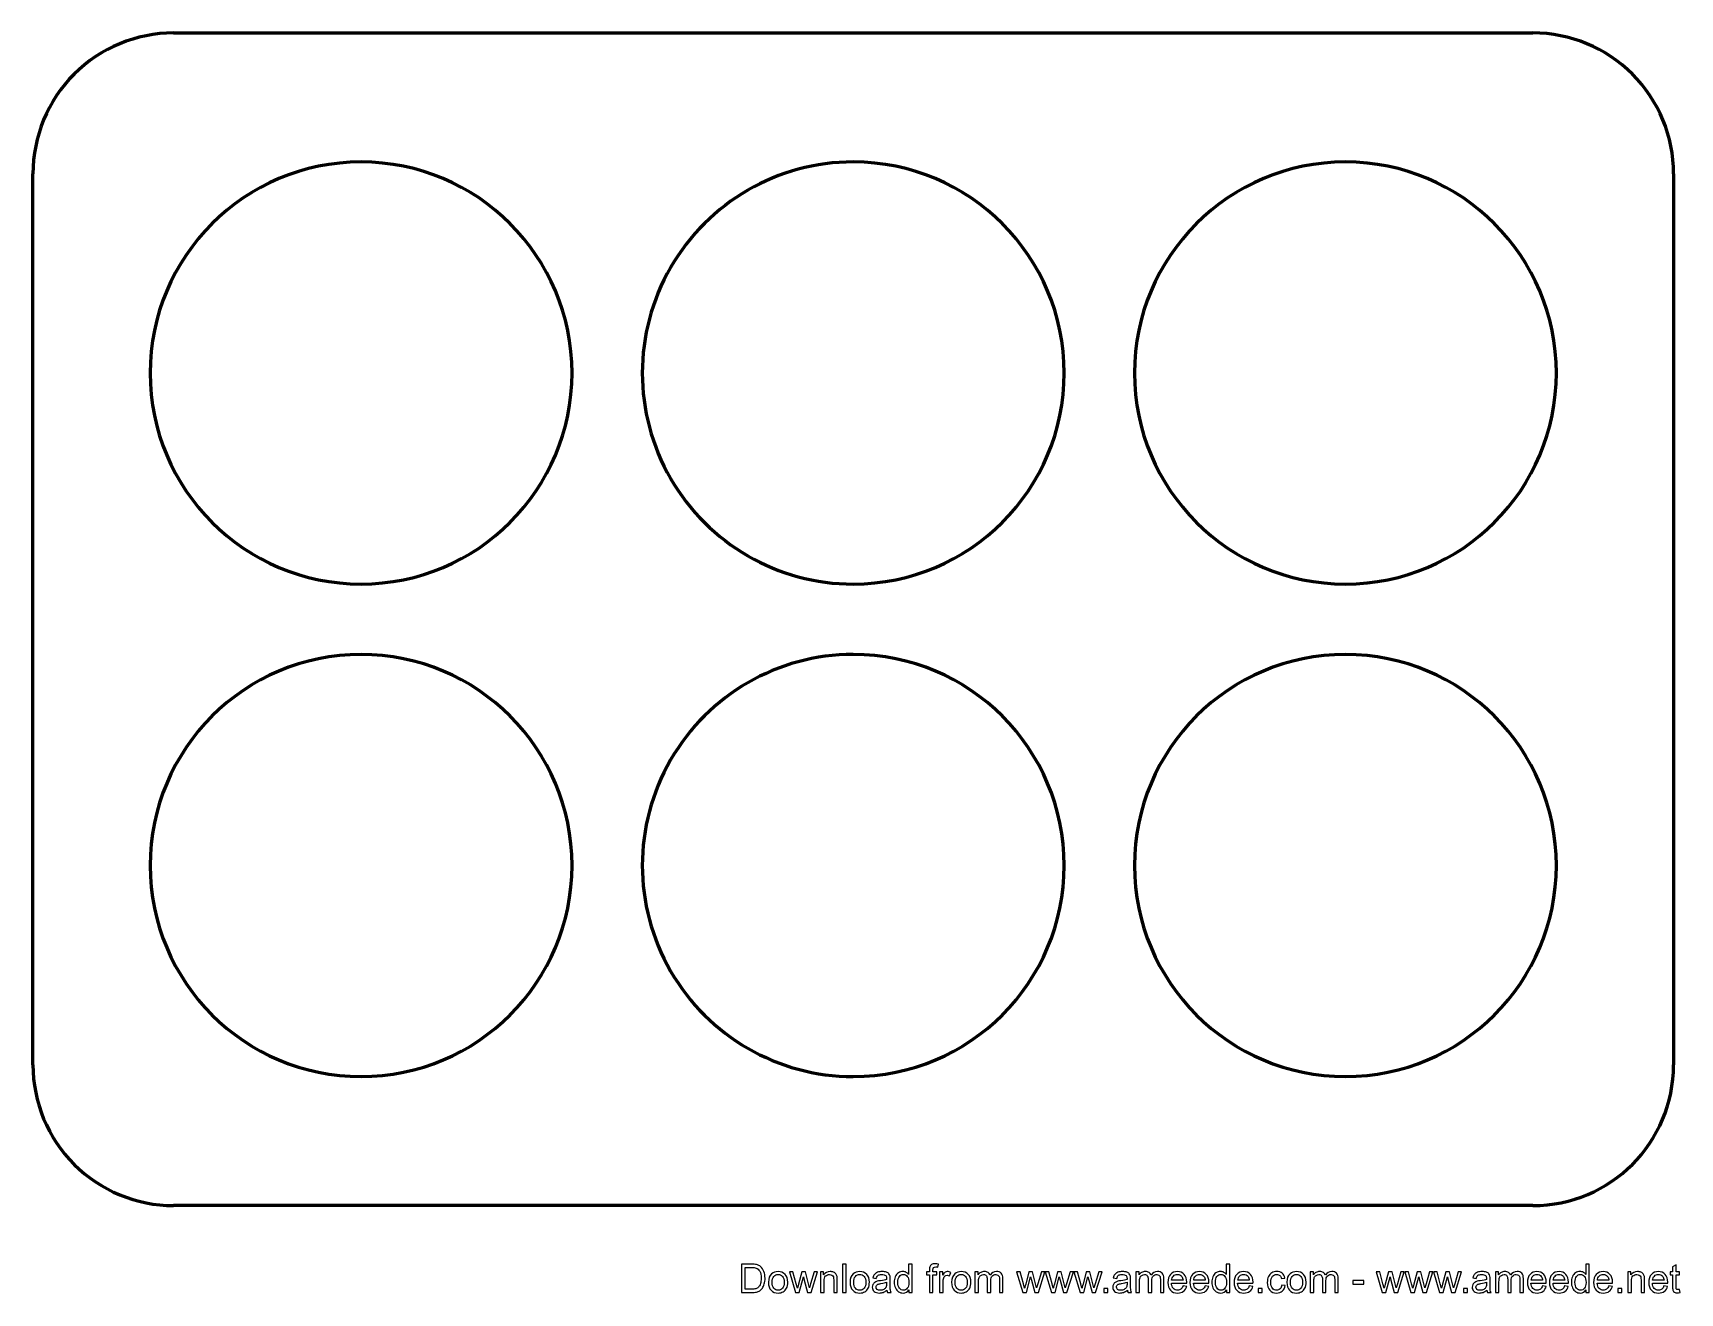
# Model space of a CAD drawing. Header units: millimetres. Extents: x -185 to 167, y -66 to 203.
import ezdxf

# ---------------------------------------------------------------- set-up
doc = ezdxf.new("R2010")
doc.units = ezdxf.units.MM
doc.header["$MEASUREMENT"] = 0
doc.layers.add('Layer 1', color=7, linetype='Continuous')

msp = doc.modelspace()

# ---------------------------------------------------------------- linework, layer by layer
at = {"layer": 'Layer 1', "color": 150, "lineweight": 60}
for points, knots in [([(-154.6373, 203.0031), (-162.5938, 203.0031), (-170.2244, 199.8424), (-175.8505, 194.2163), (-175.8505, 194.2163), (-181.4766, 188.5902), (-184.6373, 180.9596), (-184.6373, 173.0031)], [0, 0, 0, 0, 0.33333333, 0.33333333, 0.33333333, 0.33333333, 1, 1, 1, 1]), ([(165.3627, 173.0031), (165.3627, 180.9596), (162.202, 188.5902), (156.5759, 194.2163), (156.5759, 194.2163), (150.9498, 199.8424), (143.3192, 203.0031), (135.3627, 203.0031)], [0, 0, 0, 0, 0.33333333, 0.33333333, 0.33333333, 0.33333333, 1, 1, 1, 1]), ([(-69.6373, 130.5031), (-69.6373, 155.3559), (-89.7844, 175.5031), (-114.6372, 175.5031), (-114.6372, 175.5031), (-139.49, 175.5031), (-159.6372, 155.356), (-159.6373, 130.5032), (-159.6373, 130.5032), (-159.6374, 105.6504), (-139.4903, 85.5032), (-114.6375, 85.5031), (-114.6375, 85.5031), (-89.7847, 85.503), (-69.6374, 105.6501), (-69.6373, 130.5029)], [0, 0, 0, 0, 0.2, 0.2, 0.2, 0.2, 0.4, 0.4, 0.4, 0.4, 0.6, 0.6, 0.6, 0.6, 1, 1, 1, 1]), ([(-9.6373, 175.5031), (-25.7143, 175.5031), (-40.57, 166.9261), (-48.6084, 153.0031), (-48.6084, 153.0031), (-56.6469, 139.0801), (-56.6469, 121.9261), (-48.6084, 108.0031), (-48.6084, 108.0031), (-40.57, 94.0801), (-25.7143, 85.5031), (-9.6373, 85.5031)], [0, 0, 0, 0, 0.25, 0.25, 0.25, 0.25, 0.5, 0.5, 0.5, 0.5, 1, 1, 1, 1]), ([(-9.6373, 85.5031), (15.2155, 85.5031), (35.3626, 105.6502), (35.3627, 130.503), (35.3627, 130.503), (35.3628, 155.3557), (15.2157, 175.503), (-9.6371, 175.5031)], [0, 0, 0, 0, 0.33333333, 0.33333333, 0.33333333, 0.33333333, 1, 1, 1, 1]), ([(140.3627, 130.5031), (140.3627, 155.3559), (120.2156, 175.5031), (95.3628, 175.5031), (95.3628, 175.5031), (70.51, 175.5031), (50.3628, 155.356), (50.3627, 130.5032), (50.3627, 130.5032), (50.3626, 105.6504), (70.5097, 85.5032), (95.3625, 85.5031), (95.3625, 85.5031), (120.2153, 85.503), (140.3626, 105.6501), (140.3627, 130.5029)], [0, 0, 0, 0, 0.2, 0.2, 0.2, 0.2, 0.4, 0.4, 0.4, 0.4, 0.6, 0.6, 0.6, 0.6, 1, 1, 1, 1]), ([(-69.6373, 25.5031), (-69.6373, 50.3559), (-89.7844, 70.5031), (-114.6372, 70.5031), (-114.6372, 70.5031), (-139.49, 70.5031), (-159.6372, 50.356), (-159.6373, 25.5032), (-159.6373, 25.5032), (-159.6374, 0.6504), (-139.4903, -19.4968), (-114.6375, -19.4969), (-114.6375, -19.4969), (-89.7847, -19.497), (-69.6374, 0.6501), (-69.6373, 25.5029)], [0, 0, 0, 0, 0.2, 0.2, 0.2, 0.2, 0.4, 0.4, 0.4, 0.4, 0.6, 0.6, 0.6, 0.6, 1, 1, 1, 1]), ([(-9.6373, 70.5031), (-25.7143, 70.5031), (-40.57, 61.9261), (-48.6084, 48.0031), (-48.6084, 48.0031), (-56.6469, 34.0801), (-56.6469, 16.9261), (-48.6084, 3.0031), (-48.6084, 3.0031), (-40.57, -10.9199), (-25.7143, -19.4969), (-9.6373, -19.4969)], [0, 0, 0, 0, 0.25, 0.25, 0.25, 0.25, 0.5, 0.5, 0.5, 0.5, 1, 1, 1, 1]), ([(-9.6373, -19.4969), (15.2155, -19.4969), (35.3626, 0.6502), (35.3627, 25.503), (35.3627, 25.503), (35.3628, 50.3557), (15.2157, 70.503), (-9.6371, 70.5031)], [0, 0, 0, 0, 0.33333333, 0.33333333, 0.33333333, 0.33333333, 1, 1, 1, 1]), ([(140.3627, 25.5031), (140.3627, 50.3559), (120.2156, 70.5031), (95.3628, 70.5031), (95.3628, 70.5031), (70.51, 70.5031), (50.3628, 50.356), (50.3627, 25.5032), (50.3627, 25.5032), (50.3626, 0.6504), (70.5097, -19.4968), (95.3625, -19.4969), (95.3625, -19.4969), (120.2153, -19.497), (140.3626, 0.6501), (140.3627, 25.5029)], [0, 0, 0, 0, 0.2, 0.2, 0.2, 0.2, 0.4, 0.4, 0.4, 0.4, 0.6, 0.6, 0.6, 0.6, 1, 1, 1, 1]), ([(-184.6373, -16.9969), (-184.6373, -24.9534), (-181.4766, -32.584), (-175.8505, -38.2101), (-175.8505, -38.2101), (-170.2244, -43.8362), (-162.5938, -46.9969), (-154.6373, -46.9969)], [0, 0, 0, 0, 0.33333333, 0.33333333, 0.33333333, 0.33333333, 1, 1, 1, 1])]:
    msp.add_open_spline(points, degree=3, knots=knots, dxfattribs=at)
for points in [[(-154.6373, 203.0031), (-154.6373, 203.0031), (135.3627, 203.0031), (135.3627, 203.0031)], [(-184.6373, -16.9969), (-184.6373, -16.9969), (-184.6373, 173.0031), (-184.6373, 173.0031)], [(165.3627, 173.0031), (165.3627, 173.0031), (165.3627, -16.9969), (165.3627, -16.9969)], [(135.3627, -46.9969), (151.9312, -46.9969), (165.3626, -33.5655), (165.3627, -16.9971)], [(135.3627, -46.9969), (135.3627, -46.9969), (-154.6373, -46.9969), (-154.6373, -46.9969)]]:
    msp.add_open_spline(points, degree=3, dxfattribs=at)
at = {"layer": 'Layer 1', "color": 7}
for points, knots in [([(-33.4663, -65.5563), (-33.4663, -65.5563), (-33.4663, -59.4941), (-33.4663, -59.4941), (-33.4663, -59.4941), (-33.4663, -59.4941), (-31.3778, -59.4941), (-31.3778, -59.4941), (-31.3778, -59.4941), (-30.9065, -59.4941), (-30.5467, -59.5224), (-30.2983, -59.5802), (-30.2983, -59.5802), (-29.9512, -59.6607), (-29.6548, -59.806), (-29.4093, -60.0148), (-29.4093, -60.0148), (-29.089, -60.2858), (-28.8505, -60.6301), (-28.6925, -61.0506), (-28.6925, -61.0506), (-28.533, -61.4711), (-28.454, -61.9523), (-28.454, -62.4928), (-28.454, -62.4928), (-28.454, -62.9528), (-28.5076, -63.3606), (-28.6148, -63.7162), (-28.6148, -63.7162), (-28.7221, -64.0718), (-28.8604, -64.3667), (-29.0283, -64.5996), (-29.0283, -64.5996), (-29.1976, -64.8324), (-29.3811, -65.0158), (-29.5815, -65.1485), (-29.5815, -65.1485), (-29.7804, -65.2825), (-30.0217, -65.3841), (-30.304, -65.4533), (-30.304, -65.4533), (-30.5876, -65.5224), (-30.9121, -65.5563), (-31.279, -65.5563), (-31.279, -65.5563), (-31.279, -65.5563), (-33.4663, -65.5563), (-33.4663, -65.5563)], [0, 0, 0, 0, 0.07692308, 0.07692308, 0.07692308, 0.07692308, 0.15384615, 0.15384615, 0.15384615, 0.15384615, 0.23076923, 0.23076923, 0.23076923, 0.23076923, 0.30769231, 0.30769231, 0.30769231, 0.30769231, 0.38461538, 0.38461538, 0.38461538, 0.38461538, 0.46153846, 0.46153846, 0.46153846, 0.46153846, 0.53846154, 0.53846154, 0.53846154, 0.53846154, 0.61538462, 0.61538462, 0.61538462, 0.61538462, 0.69230769, 0.69230769, 0.69230769, 0.69230769, 0.76923077, 0.76923077, 0.76923077, 0.76923077, 0.84615385, 0.84615385, 0.84615385, 0.84615385, 1, 1, 1, 1]), ([(-11.9297, -65.5563), (-11.9297, -65.5563), (-11.9297, -59.4941), (-11.9297, -59.4941), (-11.9297, -59.4941), (-11.9297, -59.4941), (-11.1847, -59.4941), (-11.1847, -59.4941), (-11.1847, -59.4941), (-11.1847, -59.4941), (-11.1847, -65.5563), (-11.1847, -65.5563), (-11.1847, -65.5563), (-11.1847, -65.5563), (-11.9297, -65.5563), (-11.9297, -65.5563)], [0, 0, 0, 0, 0.2, 0.2, 0.2, 0.2, 0.4, 0.4, 0.4, 0.4, 0.6, 0.6, 0.6, 0.6, 1, 1, 1, 1]), ([(2.2223, -65.5563), (2.2223, -65.5563), (2.2223, -64.9989), (2.2223, -64.9989), (2.2223, -64.9989), (1.9444, -65.4321), (1.5351, -65.6494), (0.9947, -65.6494), (0.9947, -65.6494), (0.6447, -65.6494), (0.323, -65.5535), (0.0309, -65.3602), (0.0309, -65.3602), (-0.2626, -65.1682), (-0.4898, -64.8987), (-0.6521, -64.5544), (-0.6521, -64.5544), (-0.813, -64.2087), (-0.8934, -63.8122), (-0.8934, -63.3634), (-0.8934, -63.3634), (-0.8934, -62.926), (-0.82, -62.5295), (-0.6747, -62.1724), (-0.6747, -62.1724), (-0.5279, -61.8168), (-0.3092, -61.5431), (-0.0171, -61.354), (-0.0171, -61.354), (0.2736, -61.1635), (0.601, -61.0689), (0.9608, -61.0689), (0.9608, -61.0689), (1.2261, -61.0689), (1.4618, -61.1254), (1.6678, -61.2369), (1.6678, -61.2369), (1.8738, -61.3484), (2.0417, -61.4951), (2.1715, -61.6743), (2.1715, -61.6743), (2.1715, -61.6743), (2.1715, -59.4941), (2.1715, -59.4941), (2.1715, -59.4941), (2.1715, -59.4941), (2.9166, -59.4941), (2.9166, -59.4941), (2.9166, -59.4941), (2.9166, -59.4941), (2.9166, -65.5563), (2.9166, -65.5563), (2.9166, -65.5563), (2.9166, -65.5563), (2.2223, -65.5563), (2.2223, -65.5563)], [0, 0, 0, 0, 0.06666667, 0.06666667, 0.06666667, 0.06666667, 0.13333333, 0.13333333, 0.13333333, 0.13333333, 0.2, 0.2, 0.2, 0.2, 0.26666667, 0.26666667, 0.26666667, 0.26666667, 0.33333333, 0.33333333, 0.33333333, 0.33333333, 0.4, 0.4, 0.4, 0.4, 0.46666667, 0.46666667, 0.46666667, 0.46666667, 0.53333333, 0.53333333, 0.53333333, 0.53333333, 0.6, 0.6, 0.6, 0.6, 0.66666667, 0.66666667, 0.66666667, 0.66666667, 0.73333333, 0.73333333, 0.73333333, 0.73333333, 0.8, 0.8, 0.8, 0.8, 0.86666667, 0.86666667, 0.86666667, 0.86666667, 1, 1, 1, 1]), ([(6.625, -65.5563), (6.625, -65.5563), (6.625, -61.7378), (6.625, -61.7378), (6.625, -61.7378), (6.625, -61.7378), (5.9646, -61.7378), (5.9646, -61.7378), (5.9646, -61.7378), (5.9646, -61.7378), (5.9646, -61.1621), (5.9646, -61.1621), (5.9646, -61.1621), (5.9646, -61.1621), (6.625, -61.1621), (6.625, -61.1621), (6.625, -61.1621), (6.625, -61.1621), (6.625, -60.6964), (6.625, -60.6964), (6.625, -60.6964), (6.625, -60.4015), (6.6504, -60.1828), (6.7026, -60.0402), (6.7026, -60.0402), (6.7746, -59.8483), (6.8988, -59.6917), (7.0794, -59.5718), (7.0794, -59.5718), (7.2586, -59.4518), (7.5112, -59.3925), (7.8357, -59.3925), (7.8357, -59.3925), (8.046, -59.3925), (8.2774, -59.4179), (8.5314, -59.4673), (8.5314, -59.4673), (8.5314, -59.4673), (8.4199, -60.1193), (8.4199, -60.1193), (8.4199, -60.1193), (8.2647, -60.0925), (8.1194, -60.0783), (7.9811, -60.0783), (7.9811, -60.0783), (7.7553, -60.0783), (7.5959, -60.1263), (7.5013, -60.2223), (7.5013, -60.2223), (7.4082, -60.3182), (7.3616, -60.4974), (7.3616, -60.7599), (7.3616, -60.7599), (7.3616, -60.7599), (7.3616, -61.1621), (7.3616, -61.1621), (7.3616, -61.1621), (7.3616, -61.1621), (8.2167, -61.1621), (8.2167, -61.1621), (8.2167, -61.1621), (8.2167, -61.1621), (8.2167, -61.7378), (8.2167, -61.7378), (8.2167, -61.7378), (8.2167, -61.7378), (7.3701, -61.7378), (7.3701, -61.7378), (7.3701, -61.7378), (7.3701, -61.7378), (7.3701, -65.5563), (7.3701, -65.5563), (7.3701, -65.5563), (7.3701, -65.5563), (6.625, -65.5563), (6.625, -65.5563)], [0, 0, 0, 0, 0.05, 0.05, 0.05, 0.05, 0.1, 0.1, 0.1, 0.1, 0.15, 0.15, 0.15, 0.15, 0.2, 0.2, 0.2, 0.2, 0.25, 0.25, 0.25, 0.25, 0.3, 0.3, 0.3, 0.3, 0.35, 0.35, 0.35, 0.35, 0.4, 0.4, 0.4, 0.4, 0.45, 0.45, 0.45, 0.45, 0.5, 0.5, 0.5, 0.5, 0.55, 0.55, 0.55, 0.55, 0.6, 0.6, 0.6, 0.6, 0.65, 0.65, 0.65, 0.65, 0.7, 0.7, 0.7, 0.7, 0.75, 0.75, 0.75, 0.75, 0.8, 0.8, 0.8, 0.8, 0.85, 0.85, 0.85, 0.85, 0.9, 0.9, 0.9, 0.9, 1, 1, 1, 1]), ([(69.9771, -65.5563), (69.9771, -65.5563), (69.9771, -64.9989), (69.9771, -64.9989), (69.9771, -64.9989), (69.6992, -65.4321), (69.2899, -65.6494), (68.7495, -65.6494), (68.7495, -65.6494), (68.3995, -65.6494), (68.0778, -65.5535), (67.7857, -65.3602), (67.7857, -65.3602), (67.4922, -65.1682), (67.265, -64.8987), (67.1027, -64.5544), (67.1027, -64.5544), (66.9418, -64.2087), (66.8614, -63.8122), (66.8614, -63.3634), (66.8614, -63.3634), (66.8614, -62.926), (66.9348, -62.5295), (67.0801, -62.1724), (67.0801, -62.1724), (67.2269, -61.8168), (67.4456, -61.5431), (67.7377, -61.354), (67.7377, -61.354), (68.0284, -61.1635), (68.3558, -61.0689), (68.7156, -61.0689), (68.7156, -61.0689), (68.9809, -61.0689), (69.2166, -61.1254), (69.4226, -61.2369), (69.4226, -61.2369), (69.6286, -61.3484), (69.7965, -61.4951), (69.9263, -61.6743), (69.9263, -61.6743), (69.9263, -61.6743), (69.9263, -59.4941), (69.9263, -59.4941), (69.9263, -59.4941), (69.9263, -59.4941), (70.6714, -59.4941), (70.6714, -59.4941), (70.6714, -59.4941), (70.6714, -59.4941), (70.6714, -65.5563), (70.6714, -65.5563), (70.6714, -65.5563), (70.6714, -65.5563), (69.9771, -65.5563), (69.9771, -65.5563)], [0, 0, 0, 0, 0.06666667, 0.06666667, 0.06666667, 0.06666667, 0.13333333, 0.13333333, 0.13333333, 0.13333333, 0.2, 0.2, 0.2, 0.2, 0.26666667, 0.26666667, 0.26666667, 0.26666667, 0.33333333, 0.33333333, 0.33333333, 0.33333333, 0.4, 0.4, 0.4, 0.4, 0.46666667, 0.46666667, 0.46666667, 0.46666667, 0.53333333, 0.53333333, 0.53333333, 0.53333333, 0.6, 0.6, 0.6, 0.6, 0.66666667, 0.66666667, 0.66666667, 0.66666667, 0.73333333, 0.73333333, 0.73333333, 0.73333333, 0.8, 0.8, 0.8, 0.8, 0.86666667, 0.86666667, 0.86666667, 0.86666667, 1, 1, 1, 1]), ([(146.6742, -65.5563), (146.6742, -65.5563), (146.6742, -64.9989), (146.6742, -64.9989), (146.6742, -64.9989), (146.3963, -65.4321), (145.987, -65.6494), (145.4466, -65.6494), (145.4466, -65.6494), (145.0966, -65.6494), (144.7749, -65.5535), (144.4828, -65.3602), (144.4828, -65.3602), (144.1893, -65.1682), (143.9621, -64.8987), (143.7998, -64.5544), (143.7998, -64.5544), (143.6389, -64.2087), (143.5585, -63.8122), (143.5585, -63.3634), (143.5585, -63.3634), (143.5585, -62.926), (143.6319, -62.5295), (143.7772, -62.1724), (143.7772, -62.1724), (143.924, -61.8168), (144.1427, -61.5431), (144.4348, -61.354), (144.4348, -61.354), (144.7255, -61.1635), (145.0529, -61.0689), (145.4127, -61.0689), (145.4127, -61.0689), (145.678, -61.0689), (145.9137, -61.1254), (146.1197, -61.2369), (146.1197, -61.2369), (146.3257, -61.3484), (146.4936, -61.4951), (146.6234, -61.6743), (146.6234, -61.6743), (146.6234, -61.6743), (146.6234, -59.4941), (146.6234, -59.4941), (146.6234, -59.4941), (146.6234, -59.4941), (147.3685, -59.4941), (147.3685, -59.4941), (147.3685, -59.4941), (147.3685, -59.4941), (147.3685, -65.5563), (147.3685, -65.5563), (147.3685, -65.5563), (147.3685, -65.5563), (146.6742, -65.5563), (146.6742, -65.5563)], [0, 0, 0, 0, 0.06666667, 0.06666667, 0.06666667, 0.06666667, 0.13333333, 0.13333333, 0.13333333, 0.13333333, 0.2, 0.2, 0.2, 0.2, 0.26666667, 0.26666667, 0.26666667, 0.26666667, 0.33333333, 0.33333333, 0.33333333, 0.33333333, 0.4, 0.4, 0.4, 0.4, 0.46666667, 0.46666667, 0.46666667, 0.46666667, 0.53333333, 0.53333333, 0.53333333, 0.53333333, 0.6, 0.6, 0.6, 0.6, 0.66666667, 0.66666667, 0.66666667, 0.66666667, 0.73333333, 0.73333333, 0.73333333, 0.73333333, 0.8, 0.8, 0.8, 0.8, 0.86666667, 0.86666667, 0.86666667, 0.86666667, 1, 1, 1, 1]), ([(166.6429, -64.8917), (166.6429, -64.8917), (166.7445, -65.5492), (166.7445, -65.5492), (166.7445, -65.5492), (166.5357, -65.593), (166.348, -65.6156), (166.1843, -65.6156), (166.1843, -65.6156), (165.9148, -65.6156), (165.706, -65.5732), (165.5564, -65.4872), (165.5564, -65.4872), (165.4082, -65.4011), (165.3038, -65.2896), (165.2431, -65.1499), (165.2431, -65.1499), (165.1824, -65.0102), (165.1528, -64.7167), (165.1528, -64.2694), (165.1528, -64.2694), (165.1528, -64.2694), (165.1528, -61.7378), (165.1528, -61.7378), (165.1528, -61.7378), (165.1528, -61.7378), (164.6025, -61.7378), (164.6025, -61.7378), (164.6025, -61.7378), (164.6025, -61.7378), (164.6025, -61.1621), (164.6025, -61.1621), (164.6025, -61.1621), (164.6025, -61.1621), (165.1528, -61.1621), (165.1528, -61.1621), (165.1528, -61.1621), (165.1528, -61.1621), (165.1528, -60.0755), (165.1528, -60.0755), (165.1528, -60.0755), (165.1528, -60.0755), (165.8979, -59.6282), (165.8979, -59.6282), (165.8979, -59.6282), (165.8979, -59.6282), (165.8979, -61.1621), (165.8979, -61.1621), (165.8979, -61.1621), (165.8979, -61.1621), (166.6429, -61.1621), (166.6429, -61.1621), (166.6429, -61.1621), (166.6429, -61.1621), (166.6429, -61.7378), (166.6429, -61.7378), (166.6429, -61.7378), (166.6429, -61.7378), (165.8979, -61.7378), (165.8979, -61.7378), (165.8979, -61.7378), (165.8979, -61.7378), (165.8979, -64.3117), (165.8979, -64.3117), (165.8979, -64.3117), (165.8979, -64.5248), (165.9106, -64.6617), (165.9374, -64.7223), (165.9374, -64.7223), (165.9628, -64.783), (166.0051, -64.831), (166.0644, -64.8677), (166.0644, -64.8677), (166.1237, -64.903), (166.2083, -64.9213), (166.3184, -64.9213), (166.3184, -64.9213), (166.4002, -64.9213), (166.5089, -64.9114), (166.6429, -64.8917)], [0, 0, 0, 0, 0.04761905, 0.04761905, 0.04761905, 0.04761905, 0.0952381, 0.0952381, 0.0952381, 0.0952381, 0.14285714, 0.14285714, 0.14285714, 0.14285714, 0.19047619, 0.19047619, 0.19047619, 0.19047619, 0.23809524, 0.23809524, 0.23809524, 0.23809524, 0.28571429, 0.28571429, 0.28571429, 0.28571429, 0.33333333, 0.33333333, 0.33333333, 0.33333333, 0.38095238, 0.38095238, 0.38095238, 0.38095238, 0.42857143, 0.42857143, 0.42857143, 0.42857143, 0.47619048, 0.47619048, 0.47619048, 0.47619048, 0.52380952, 0.52380952, 0.52380952, 0.52380952, 0.57142857, 0.57142857, 0.57142857, 0.57142857, 0.61904762, 0.61904762, 0.61904762, 0.61904762, 0.66666667, 0.66666667, 0.66666667, 0.66666667, 0.71428571, 0.71428571, 0.71428571, 0.71428571, 0.76190476, 0.76190476, 0.76190476, 0.76190476, 0.80952381, 0.80952381, 0.80952381, 0.80952381, 0.85714286, 0.85714286, 0.85714286, 0.85714286, 0.9047619, 0.9047619, 0.9047619, 0.9047619, 1, 1, 1, 1]), ([(-32.6619, -64.8451), (-32.6619, -64.8451), (-31.3693, -64.8451), (-31.3693, -64.8451), (-31.3693, -64.8451), (-30.97, -64.8451), (-30.6567, -64.8084), (-30.4295, -64.7336), (-30.4295, -64.7336), (-30.2024, -64.6588), (-30.0217, -64.5544), (-29.8863, -64.4189), (-29.8863, -64.4189), (-29.6972, -64.2284), (-29.549, -63.9716), (-29.4432, -63.6499), (-29.4432, -63.6499), (-29.3373, -63.3281), (-29.2837, -62.9387), (-29.2837, -62.4801), (-29.2837, -62.4801), (-29.2837, -61.8451), (-29.3881, -61.3568), (-29.5956, -61.0153), (-29.5956, -61.0153), (-29.803, -60.6738), (-30.0556, -60.4452), (-30.3533, -60.3295), (-30.3533, -60.3295), (-30.5678, -60.2463), (-30.9136, -60.2053), (-31.3905, -60.2053), (-31.3905, -60.2053), (-31.3905, -60.2053), (-32.6619, -60.2053), (-32.6619, -60.2053), (-32.6619, -60.2053), (-32.6619, -60.2053), (-32.6619, -64.8451), (-32.6619, -64.8451)], [0, 0, 0, 0, 0.09090909, 0.09090909, 0.09090909, 0.09090909, 0.18181818, 0.18181818, 0.18181818, 0.18181818, 0.27272727, 0.27272727, 0.27272727, 0.27272727, 0.36363636, 0.36363636, 0.36363636, 0.36363636, 0.45454545, 0.45454545, 0.45454545, 0.45454545, 0.54545455, 0.54545455, 0.54545455, 0.54545455, 0.63636364, 0.63636364, 0.63636364, 0.63636364, 0.72727273, 0.72727273, 0.72727273, 0.72727273, 0.81818182, 0.81818182, 0.81818182, 0.81818182, 1, 1, 1, 1]), ([(-27.7244, -63.3592), (-27.7244, -62.5478), (-27.4986, -61.9467), (-27.0457, -61.5558), (-27.0457, -61.5558), (-26.6689, -61.2312), (-26.2074, -61.0689), (-25.6642, -61.0689), (-25.6642, -61.0689), (-25.0616, -61.0689), (-24.5677, -61.2665), (-24.1839, -61.6616), (-24.1839, -61.6616), (-23.8015, -62.0553), (-23.6096, -62.6014), (-23.6096, -63.2971), (-23.6096, -63.2971), (-23.6096, -63.8615), (-23.6942, -64.3046), (-23.8636, -64.6278), (-23.8636, -64.6278), (-24.0329, -64.9509), (-24.2799, -65.2021), (-24.6044, -65.3813), (-24.6044, -65.3813), (-24.9276, -65.5605), (-25.2818, -65.6494), (-25.6642, -65.6494), (-25.6642, -65.6494), (-26.2794, -65.6494), (-26.7761, -65.4533), (-27.1557, -65.0596), (-27.1557, -65.0596), (-27.5353, -64.6659), (-27.7244, -64.0986), (-27.7244, -63.3592)], [0, 0, 0, 0, 0.1, 0.1, 0.1, 0.1, 0.2, 0.2, 0.2, 0.2, 0.3, 0.3, 0.3, 0.3, 0.4, 0.4, 0.4, 0.4, 0.5, 0.5, 0.5, 0.5, 0.6, 0.6, 0.6, 0.6, 0.7, 0.7, 0.7, 0.7, 0.8, 0.8, 0.8, 0.8, 1, 1, 1, 1]), ([(-26.9624, -63.3606), (-26.9624, -63.9222), (-26.8396, -64.3427), (-26.5941, -64.6207), (-26.5941, -64.6207), (-26.3471, -64.9001), (-26.0381, -65.0398), (-25.6642, -65.0398), (-25.6642, -65.0398), (-25.2945, -65.0398), (-24.9868, -64.9001), (-24.7399, -64.6193), (-24.7399, -64.6193), (-24.4944, -64.3385), (-24.3716, -63.9109), (-24.3716, -63.3366), (-24.3716, -63.3366), (-24.3716, -62.7947), (-24.4958, -62.3841), (-24.7427, -62.1061), (-24.7427, -62.1061), (-24.9897, -61.8267), (-25.2973, -61.687), (-25.6642, -61.687), (-25.6642, -61.687), (-26.0381, -61.687), (-26.3471, -61.8253), (-26.5941, -62.1033), (-26.5941, -62.1033), (-26.8396, -62.3813), (-26.9624, -62.8004), (-26.9624, -63.3606)], [0, 0, 0, 0, 0.11111111, 0.11111111, 0.11111111, 0.11111111, 0.22222222, 0.22222222, 0.22222222, 0.22222222, 0.33333333, 0.33333333, 0.33333333, 0.33333333, 0.44444444, 0.44444444, 0.44444444, 0.44444444, 0.55555556, 0.55555556, 0.55555556, 0.55555556, 0.66666667, 0.66666667, 0.66666667, 0.66666667, 0.77777778, 0.77777778, 0.77777778, 0.77777778, 1, 1, 1, 1]), ([(-21.9459, -65.5563), (-21.9459, -65.5563), (-23.2737, -61.1621), (-23.2737, -61.1621), (-23.2737, -61.1621), (-23.2737, -61.1621), (-22.4948, -61.1621), (-22.4948, -61.1621), (-22.4948, -61.1621), (-22.4948, -61.1621), (-21.7935, -63.6979), (-21.7935, -63.6979), (-21.7935, -63.6979), (-21.7935, -63.6979), (-21.5451, -64.6419), (-21.5451, -64.6419), (-21.5451, -64.6419), (-21.5352, -64.5953), (-21.459, -64.2934), (-21.3179, -63.736), (-21.3179, -63.736), (-21.3179, -63.736), (-20.6222, -61.1621), (-20.6222, -61.1621), (-20.6222, -61.1621), (-20.6222, -61.1621), (-19.8588, -61.1621), (-19.8588, -61.1621), (-19.8588, -61.1621), (-19.8588, -61.1621), (-19.197, -63.7134), (-19.197, -63.7134), (-19.197, -63.7134), (-19.197, -63.7134), (-18.9811, -64.5502), (-18.9811, -64.5502), (-18.9811, -64.5502), (-18.9811, -64.5502), (-18.7285, -63.7021), (-18.7285, -63.7021), (-18.7285, -63.7021), (-18.7285, -63.7021), (-17.9693, -61.1621), (-17.9693, -61.1621), (-17.9693, -61.1621), (-17.9693, -61.1621), (-17.2454, -61.1621), (-17.2454, -61.1621), (-17.2454, -61.1621), (-17.2454, -61.1621), (-18.6241, -65.5563), (-18.6241, -65.5563), (-18.6241, -65.5563), (-18.6241, -65.5563), (-19.3946, -65.5563), (-19.3946, -65.5563), (-19.3946, -65.5563), (-19.3946, -65.5563), (-20.0917, -62.9274), (-20.0917, -62.9274), (-20.0917, -62.9274), (-20.0917, -62.9274), (-20.2681, -62.1753), (-20.2681, -62.1753), (-20.2681, -62.1753), (-20.2681, -62.1753), (-21.1571, -65.5563), (-21.1571, -65.5563), (-21.1571, -65.5563), (-21.1571, -65.5563), (-21.9459, -65.5563), (-21.9459, -65.5563)], [0, 0, 0, 0, 0.05263158, 0.05263158, 0.05263158, 0.05263158, 0.10526316, 0.10526316, 0.10526316, 0.10526316, 0.15789474, 0.15789474, 0.15789474, 0.15789474, 0.21052632, 0.21052632, 0.21052632, 0.21052632, 0.26315789, 0.26315789, 0.26315789, 0.26315789, 0.31578947, 0.31578947, 0.31578947, 0.31578947, 0.36842105, 0.36842105, 0.36842105, 0.36842105, 0.42105263, 0.42105263, 0.42105263, 0.42105263, 0.47368421, 0.47368421, 0.47368421, 0.47368421, 0.52631579, 0.52631579, 0.52631579, 0.52631579, 0.57894737, 0.57894737, 0.57894737, 0.57894737, 0.63157895, 0.63157895, 0.63157895, 0.63157895, 0.68421053, 0.68421053, 0.68421053, 0.68421053, 0.73684211, 0.73684211, 0.73684211, 0.73684211, 0.78947368, 0.78947368, 0.78947368, 0.78947368, 0.84210526, 0.84210526, 0.84210526, 0.84210526, 0.89473684, 0.89473684, 0.89473684, 0.89473684, 1, 1, 1, 1]), ([(-16.6217, -65.5563), (-16.6217, -65.5563), (-16.6217, -61.1621), (-16.6217, -61.1621), (-16.6217, -61.1621), (-16.6217, -61.1621), (-15.9528, -61.1621), (-15.9528, -61.1621), (-15.9528, -61.1621), (-15.9528, -61.1621), (-15.9528, -61.7858), (-15.9528, -61.7858), (-15.9528, -61.7858), (-15.6311, -61.3074), (-15.1654, -61.0689), (-14.5572, -61.0689), (-14.5572, -61.0689), (-14.2919, -61.0689), (-14.0492, -61.1169), (-13.8277, -61.2115), (-13.8277, -61.2115), (-13.6061, -61.306), (-13.4396, -61.4316), (-13.3296, -61.5854), (-13.3296, -61.5854), (-13.2195, -61.7392), (-13.1419, -61.9227), (-13.0981, -62.1343), (-13.0981, -62.1343), (-13.0713, -62.2726), (-13.0572, -62.5139), (-13.0572, -62.8582), (-13.0572, -62.8582), (-13.0572, -62.8582), (-13.0572, -65.5563), (-13.0572, -65.5563), (-13.0572, -65.5563), (-13.0572, -65.5563), (-13.8023, -65.5563), (-13.8023, -65.5563), (-13.8023, -65.5563), (-13.8023, -65.5563), (-13.8023, -62.8865), (-13.8023, -62.8865), (-13.8023, -62.8865), (-13.8023, -62.5831), (-13.8305, -62.3559), (-13.8884, -62.2063), (-13.8884, -62.2063), (-13.9462, -62.0567), (-14.0492, -61.9368), (-14.196, -61.8465), (-14.196, -61.8465), (-14.3427, -61.7576), (-14.5163, -61.7124), (-14.7139, -61.7124), (-14.7139, -61.7124), (-15.03, -61.7124), (-15.3023, -61.8126), (-15.5323, -62.0144), (-15.5323, -62.0144), (-15.7623, -62.2148), (-15.8766, -62.5972), (-15.8766, -63.1588), (-15.8766, -63.1588), (-15.8766, -63.1588), (-15.8766, -65.5563), (-15.8766, -65.5563), (-15.8766, -65.5563), (-15.8766, -65.5563), (-16.6217, -65.5563), (-16.6217, -65.5563)], [0, 0, 0, 0, 0.05263158, 0.05263158, 0.05263158, 0.05263158, 0.10526316, 0.10526316, 0.10526316, 0.10526316, 0.15789474, 0.15789474, 0.15789474, 0.15789474, 0.21052632, 0.21052632, 0.21052632, 0.21052632, 0.26315789, 0.26315789, 0.26315789, 0.26315789, 0.31578947, 0.31578947, 0.31578947, 0.31578947, 0.36842105, 0.36842105, 0.36842105, 0.36842105, 0.42105263, 0.42105263, 0.42105263, 0.42105263, 0.47368421, 0.47368421, 0.47368421, 0.47368421, 0.52631579, 0.52631579, 0.52631579, 0.52631579, 0.57894737, 0.57894737, 0.57894737, 0.57894737, 0.63157895, 0.63157895, 0.63157895, 0.63157895, 0.68421053, 0.68421053, 0.68421053, 0.68421053, 0.73684211, 0.73684211, 0.73684211, 0.73684211, 0.78947368, 0.78947368, 0.78947368, 0.78947368, 0.84210526, 0.84210526, 0.84210526, 0.84210526, 0.89473684, 0.89473684, 0.89473684, 0.89473684, 1, 1, 1, 1]), ([(-10.3112, -63.3592), (-10.3112, -62.5478), (-10.0854, -61.9467), (-9.6325, -61.5558), (-9.6325, -61.5558), (-9.2557, -61.2312), (-8.7942, -61.0689), (-8.251, -61.0689), (-8.251, -61.0689), (-7.6484, -61.0689), (-7.1545, -61.2665), (-6.7707, -61.6616), (-6.7707, -61.6616), (-6.3883, -62.0553), (-6.1964, -62.6014), (-6.1964, -63.2971), (-6.1964, -63.2971), (-6.1964, -63.8615), (-6.281, -64.3046), (-6.4504, -64.6278), (-6.4504, -64.6278), (-6.6197, -64.9509), (-6.8667, -65.2021), (-7.1912, -65.3813), (-7.1912, -65.3813), (-7.5144, -65.5605), (-7.8686, -65.6494), (-8.251, -65.6494), (-8.251, -65.6494), (-8.8662, -65.6494), (-9.3629, -65.4533), (-9.7425, -65.0596), (-9.7425, -65.0596), (-10.1221, -64.6659), (-10.3112, -64.0986), (-10.3112, -63.3592)], [0, 0, 0, 0, 0.1, 0.1, 0.1, 0.1, 0.2, 0.2, 0.2, 0.2, 0.3, 0.3, 0.3, 0.3, 0.4, 0.4, 0.4, 0.4, 0.5, 0.5, 0.5, 0.5, 0.6, 0.6, 0.6, 0.6, 0.7, 0.7, 0.7, 0.7, 0.8, 0.8, 0.8, 0.8, 1, 1, 1, 1]), ([(-9.5492, -63.3606), (-9.5492, -63.9222), (-9.4264, -64.3427), (-9.1809, -64.6207), (-9.1809, -64.6207), (-8.9339, -64.9001), (-8.6249, -65.0398), (-8.251, -65.0398), (-8.251, -65.0398), (-7.8813, -65.0398), (-7.5736, -64.9001), (-7.3267, -64.6193), (-7.3267, -64.6193), (-7.0812, -64.3385), (-6.9584, -63.9109), (-6.9584, -63.3366), (-6.9584, -63.3366), (-6.9584, -62.7947), (-7.0826, -62.3841), (-7.3295, -62.1061), (-7.3295, -62.1061), (-7.5765, -61.8267), (-7.8841, -61.687), (-8.251, -61.687), (-8.251, -61.687), (-8.6249, -61.687), (-8.9339, -61.8253), (-9.1809, -62.1033), (-9.1809, -62.1033), (-9.4264, -62.3813), (-9.5492, -62.8004), (-9.5492, -63.3606)], [0, 0, 0, 0, 0.11111111, 0.11111111, 0.11111111, 0.11111111, 0.22222222, 0.22222222, 0.22222222, 0.22222222, 0.33333333, 0.33333333, 0.33333333, 0.33333333, 0.44444444, 0.44444444, 0.44444444, 0.44444444, 0.55555556, 0.55555556, 0.55555556, 0.55555556, 0.66666667, 0.66666667, 0.66666667, 0.66666667, 0.77777778, 0.77777778, 0.77777778, 0.77777778, 1, 1, 1, 1]), ([(-2.4527, -65.006), (-2.7293, -65.2416), (-2.996, -65.4067), (-3.2514, -65.5041), (-3.2514, -65.5041), (-3.5068, -65.6015), (-3.7805, -65.6494), (-4.0741, -65.6494), (-4.0741, -65.6494), (-4.5567, -65.6494), (-4.9278, -65.5323), (-5.1874, -65.2967), (-5.1874, -65.2967), (-5.4471, -65.0624), (-5.5769, -64.7618), (-5.5769, -64.3964), (-5.5769, -64.3964), (-5.5769, -64.1819), (-5.5275, -63.9857), (-5.4301, -63.8079), (-5.4301, -63.8079), (-5.3314, -63.6301), (-5.203, -63.489), (-5.0449, -63.3818), (-5.0449, -63.3818), (-4.8855, -63.2745), (-4.7077, -63.1927), (-4.5087, -63.1376), (-4.5087, -63.1376), (-4.3619, -63.0995), (-4.1404, -63.0629), (-3.8455, -63.0262), (-3.8455, -63.0262), (-3.2443, -62.9556), (-2.7998, -62.8695), (-2.5162, -62.7708), (-2.5162, -62.7708), (-2.5134, -62.6692), (-2.512, -62.6042), (-2.512, -62.5774), (-2.512, -62.5774), (-2.512, -62.2755), (-2.5825, -62.0624), (-2.7236, -61.9382), (-2.7236, -61.9382), (-2.9141, -61.7703), (-3.1978, -61.687), (-3.5731, -61.687), (-3.5731, -61.687), (-3.9245, -61.687), (-4.1841, -61.7491), (-4.3506, -61.8719), (-4.3506, -61.8719), (-4.5186, -61.9946), (-4.6413, -62.212), (-4.7218, -62.5252), (-4.7218, -62.5252), (-4.7218, -62.5252), (-5.4499, -62.4236), (-5.4499, -62.4236), (-5.4499, -62.4236), (-5.3836, -62.1118), (-5.2749, -61.8592), (-5.1225, -61.6673), (-5.1225, -61.6673), (-4.9701, -61.4754), (-4.75, -61.3286), (-4.4621, -61.2242), (-4.4621, -61.2242), (-4.1757, -61.1212), (-3.8412, -61.0689), (-3.463, -61.0689), (-3.463, -61.0689), (-3.0877, -61.0689), (-2.7815, -61.1127), (-2.5458, -61.2016), (-2.5458, -61.2016), (-2.3116, -61.2905), (-2.138, -61.4006), (-2.0279, -61.5346), (-2.0279, -61.5346), (-1.9179, -61.6687), (-1.8403, -61.838), (-1.7951, -62.0426), (-1.7951, -62.0426), (-1.7711, -62.1696), (-1.7584, -62.3982), (-1.7584, -62.727), (-1.7584, -62.727), (-1.7584, -62.727), (-1.7584, -63.7148), (-1.7584, -63.7148), (-1.7584, -63.7148), (-1.7584, -64.4048), (-1.7429, -64.8409), (-1.7119, -65.0257), (-1.7119, -65.0257), (-1.6822, -65.2106), (-1.6201, -65.387), (-1.5298, -65.5563), (-1.5298, -65.5563), (-1.5298, -65.5563), (-2.3088, -65.5563), (-2.3088, -65.5563), (-2.3088, -65.5563), (-2.3835, -65.3997), (-2.4315, -65.2162), (-2.4527, -65.006)], [0, 0, 0, 0, 0.03571429, 0.03571429, 0.03571429, 0.03571429, 0.07142857, 0.07142857, 0.07142857, 0.07142857, 0.10714286, 0.10714286, 0.10714286, 0.10714286, 0.14285714, 0.14285714, 0.14285714, 0.14285714, 0.17857143, 0.17857143, 0.17857143, 0.17857143, 0.21428571, 0.21428571, 0.21428571, 0.21428571, 0.25, 0.25, 0.25, 0.25, 0.28571429, 0.28571429, 0.28571429, 0.28571429, 0.32142857, 0.32142857, 0.32142857, 0.32142857, 0.35714286, 0.35714286, 0.35714286, 0.35714286, 0.39285714, 0.39285714, 0.39285714, 0.39285714, 0.42857143, 0.42857143, 0.42857143, 0.42857143, 0.46428571, 0.46428571, 0.46428571, 0.46428571, 0.5, 0.5, 0.5, 0.5, 0.53571429, 0.53571429, 0.53571429, 0.53571429, 0.57142857, 0.57142857, 0.57142857, 0.57142857, 0.60714286, 0.60714286, 0.60714286, 0.60714286, 0.64285714, 0.64285714, 0.64285714, 0.64285714, 0.67857143, 0.67857143, 0.67857143, 0.67857143, 0.71428571, 0.71428571, 0.71428571, 0.71428571, 0.75, 0.75, 0.75, 0.75, 0.78571429, 0.78571429, 0.78571429, 0.78571429, 0.82142857, 0.82142857, 0.82142857, 0.82142857, 0.85714286, 0.85714286, 0.85714286, 0.85714286, 0.89285714, 0.89285714, 0.89285714, 0.89285714, 0.92857143, 0.92857143, 0.92857143, 0.92857143, 1, 1, 1, 1]), ([(-0.1314, -63.3648), (-0.1314, -63.9265), (-0.0129, -64.3456), (0.2256, -64.6236), (0.2256, -64.6236), (0.4627, -64.9015), (0.7435, -65.0398), (1.0666, -65.0398), (1.0666, -65.0398), (1.3926, -65.0398), (1.6692, -64.9072), (1.8978, -64.6419), (1.8978, -64.6419), (2.125, -64.3766), (2.2393, -63.9716), (2.2393, -63.4269), (2.2393, -63.4269), (2.2393, -62.8286), (2.1236, -62.3883), (1.8907, -62.1075), (1.8907, -62.1075), (1.6593, -61.8267), (1.3729, -61.687), (1.0328, -61.687), (1.0328, -61.687), (0.7012, -61.687), (0.4246, -61.8211), (0.2016, -62.0906), (0.2016, -62.0906), (-0.0199, -62.3601), (-0.1314, -62.7849), (-0.1314, -63.3648)], [0, 0, 0, 0, 0.11111111, 0.11111111, 0.11111111, 0.11111111, 0.22222222, 0.22222222, 0.22222222, 0.22222222, 0.33333333, 0.33333333, 0.33333333, 0.33333333, 0.44444444, 0.44444444, 0.44444444, 0.44444444, 0.55555556, 0.55555556, 0.55555556, 0.55555556, 0.66666667, 0.66666667, 0.66666667, 0.66666667, 0.77777778, 0.77777778, 0.77777778, 0.77777778, 1, 1, 1, 1]), ([(8.791, -65.5563), (8.791, -65.5563), (8.791, -61.1621), (8.791, -61.1621), (8.791, -61.1621), (8.791, -61.1621), (9.4599, -61.1621), (9.4599, -61.1621), (9.4599, -61.1621), (9.4599, -61.1621), (9.4599, -61.8352), (9.4599, -61.8352), (9.4599, -61.8352), (9.6306, -61.5233), (9.7887, -61.3173), (9.934, -61.2185), (9.934, -61.2185), (10.0794, -61.1183), (10.2388, -61.0689), (10.4124, -61.0689), (10.4124, -61.0689), (10.6636, -61.0689), (10.919, -61.148), (11.1786, -61.3046), (11.1786, -61.3046), (11.1786, -61.3046), (10.9134, -61.9918), (10.9134, -61.9918), (10.9134, -61.9918), (10.7327, -61.8902), (10.5521, -61.8394), (10.3715, -61.8394), (10.3715, -61.8394), (10.2092, -61.8394), (10.0639, -61.8888), (9.9355, -61.9862), (9.9355, -61.9862), (9.807, -62.0835), (9.7153, -62.219), (9.6603, -62.3926), (9.6603, -62.3926), (9.577, -62.6565), (9.5361, -62.9457), (9.5361, -63.2604), (9.5361, -63.2604), (9.5361, -63.2604), (9.5361, -65.5563), (9.5361, -65.5563), (9.5361, -65.5563), (9.5361, -65.5563), (8.791, -65.5563), (8.791, -65.5563)], [0, 0, 0, 0, 0.07142857, 0.07142857, 0.07142857, 0.07142857, 0.14285714, 0.14285714, 0.14285714, 0.14285714, 0.21428571, 0.21428571, 0.21428571, 0.21428571, 0.28571429, 0.28571429, 0.28571429, 0.28571429, 0.35714286, 0.35714286, 0.35714286, 0.35714286, 0.42857143, 0.42857143, 0.42857143, 0.42857143, 0.5, 0.5, 0.5, 0.5, 0.57142857, 0.57142857, 0.57142857, 0.57142857, 0.64285714, 0.64285714, 0.64285714, 0.64285714, 0.71428571, 0.71428571, 0.71428571, 0.71428571, 0.78571429, 0.78571429, 0.78571429, 0.78571429, 0.85714286, 0.85714286, 0.85714286, 0.85714286, 1, 1, 1, 1]), ([(11.3395, -63.3592), (11.3395, -62.5478), (11.5653, -61.9467), (12.0182, -61.5558), (12.0182, -61.5558), (12.395, -61.2312), (12.8565, -61.0689), (13.3997, -61.0689), (13.3997, -61.0689), (14.0023, -61.0689), (14.4962, -61.2665), (14.88, -61.6616), (14.88, -61.6616), (15.2624, -62.0553), (15.4543, -62.6014), (15.4543, -63.2971), (15.4543, -63.2971), (15.4543, -63.8615), (15.3697, -64.3046), (15.2003, -64.6278), (15.2003, -64.6278), (15.031, -64.9509), (14.784, -65.2021), (14.4595, -65.3813), (14.4595, -65.3813), (14.1363, -65.5605), (13.7821, -65.6494), (13.3997, -65.6494), (13.3997, -65.6494), (12.7845, -65.6494), (12.2878, -65.4533), (11.9082, -65.0596), (11.9082, -65.0596), (11.5286, -64.6659), (11.3395, -64.0986), (11.3395, -63.3592)], [0, 0, 0, 0, 0.1, 0.1, 0.1, 0.1, 0.2, 0.2, 0.2, 0.2, 0.3, 0.3, 0.3, 0.3, 0.4, 0.4, 0.4, 0.4, 0.5, 0.5, 0.5, 0.5, 0.6, 0.6, 0.6, 0.6, 0.7, 0.7, 0.7, 0.7, 0.8, 0.8, 0.8, 0.8, 1, 1, 1, 1]), ([(12.1015, -63.3606), (12.1015, -63.9222), (12.2243, -64.3427), (12.4698, -64.6207), (12.4698, -64.6207), (12.7168, -64.9001), (13.0258, -65.0398), (13.3997, -65.0398), (13.3997, -65.0398), (13.7694, -65.0398), (14.0771, -64.9001), (14.324, -64.6193), (14.324, -64.6193), (14.5695, -64.3385), (14.6923, -63.9109), (14.6923, -63.3366), (14.6923, -63.3366), (14.6923, -62.7947), (14.5681, -62.3841), (14.3212, -62.1061), (14.3212, -62.1061), (14.0742, -61.8267), (13.7666, -61.687), (13.3997, -61.687), (13.3997, -61.687), (13.0258, -61.687), (12.7168, -61.8253), (12.4698, -62.1033), (12.4698, -62.1033), (12.2243, -62.3813), (12.1015, -62.8004), (12.1015, -63.3606)], [0, 0, 0, 0, 0.11111111, 0.11111111, 0.11111111, 0.11111111, 0.22222222, 0.22222222, 0.22222222, 0.22222222, 0.33333333, 0.33333333, 0.33333333, 0.33333333, 0.44444444, 0.44444444, 0.44444444, 0.44444444, 0.55555556, 0.55555556, 0.55555556, 0.55555556, 0.66666667, 0.66666667, 0.66666667, 0.66666667, 0.77777778, 0.77777778, 0.77777778, 0.77777778, 1, 1, 1, 1]), ([(16.3278, -65.5563), (16.3278, -65.5563), (16.3278, -61.1621), (16.3278, -61.1621), (16.3278, -61.1621), (16.3278, -61.1621), (16.9967, -61.1621), (16.9967, -61.1621), (16.9967, -61.1621), (16.9967, -61.1621), (16.9967, -61.783), (16.9967, -61.783), (16.9967, -61.783), (17.1335, -61.5685), (17.317, -61.3949), (17.5456, -61.2651), (17.5456, -61.2651), (17.7742, -61.1339), (18.0338, -61.0689), (18.3259, -61.0689), (18.3259, -61.0689), (18.6505, -61.0689), (18.9172, -61.1367), (19.1246, -61.2707), (19.1246, -61.2707), (19.3321, -61.4062), (19.4788, -61.5939), (19.5635, -61.8366), (19.5635, -61.8366), (19.9134, -61.3244), (20.3664, -61.0689), (20.9252, -61.0689), (20.9252, -61.0689), (21.3627, -61.0689), (21.6999, -61.1889), (21.9342, -61.4302), (21.9342, -61.4302), (22.1698, -61.6715), (22.2884, -62.0426), (22.2884, -62.5436), (22.2884, -62.5436), (22.2884, -62.5436), (22.2884, -65.5563), (22.2884, -65.5563), (22.2884, -65.5563), (22.2884, -65.5563), (21.5433, -65.5563), (21.5433, -65.5563), (21.5433, -65.5563), (21.5433, -65.5563), (21.5433, -62.7905), (21.5433, -62.7905), (21.5433, -62.7905), (21.5433, -62.4942), (21.5179, -62.2797), (21.4699, -62.1485), (21.4699, -62.1485), (21.4219, -62.0172), (21.3344, -61.9128), (21.206, -61.8324), (21.206, -61.8324), (21.079, -61.7519), (20.9295, -61.7124), (20.7587, -61.7124), (20.7587, -61.7124), (20.4483, -61.7124), (20.1914, -61.8154), (19.9868, -62.02), (19.9868, -62.02), (19.7822, -62.2261), (19.6806, -62.5549), (19.6806, -63.0064), (19.6806, -63.0064), (19.6806, -63.0064), (19.6806, -65.5563), (19.6806, -65.5563), (19.6806, -65.5563), (19.6806, -65.5563), (18.9355, -65.5563), (18.9355, -65.5563), (18.9355, -65.5563), (18.9355, -65.5563), (18.9355, -62.7044), (18.9355, -62.7044), (18.9355, -62.7044), (18.9355, -62.3742), (18.8749, -62.1259), (18.7535, -61.9608), (18.7535, -61.9608), (18.6322, -61.7957), (18.4332, -61.7124), (18.158, -61.7124), (18.158, -61.7124), (17.9492, -61.7124), (17.7559, -61.7675), (17.5781, -61.8775), (17.5781, -61.8775), (17.4003, -61.9876), (17.2718, -62.1485), (17.1914, -62.3615), (17.1914, -62.3615), (17.1124, -62.5732), (17.0729, -62.8794), (17.0729, -63.2788), (17.0729, -63.2788), (17.0729, -63.2788), (17.0729, -65.5563), (17.0729, -65.5563), (17.0729, -65.5563), (17.0729, -65.5563), (16.3278, -65.5563), (16.3278, -65.5563)], [0, 0, 0, 0, 0.03448276, 0.03448276, 0.03448276, 0.03448276, 0.06896552, 0.06896552, 0.06896552, 0.06896552, 0.10344828, 0.10344828, 0.10344828, 0.10344828, 0.13793103, 0.13793103, 0.13793103, 0.13793103, 0.17241379, 0.17241379, 0.17241379, 0.17241379, 0.20689655, 0.20689655, 0.20689655, 0.20689655, 0.24137931, 0.24137931, 0.24137931, 0.24137931, 0.27586207, 0.27586207, 0.27586207, 0.27586207, 0.31034483, 0.31034483, 0.31034483, 0.31034483, 0.34482759, 0.34482759, 0.34482759, 0.34482759, 0.37931034, 0.37931034, 0.37931034, 0.37931034, 0.4137931, 0.4137931, 0.4137931, 0.4137931, 0.44827586, 0.44827586, 0.44827586, 0.44827586, 0.48275862, 0.48275862, 0.48275862, 0.48275862, 0.51724138, 0.51724138, 0.51724138, 0.51724138, 0.55172414, 0.55172414, 0.55172414, 0.55172414, 0.5862069, 0.5862069, 0.5862069, 0.5862069, 0.62068966, 0.62068966, 0.62068966, 0.62068966, 0.65517241, 0.65517241, 0.65517241, 0.65517241, 0.68965517, 0.68965517, 0.68965517, 0.68965517, 0.72413793, 0.72413793, 0.72413793, 0.72413793, 0.75862069, 0.75862069, 0.75862069, 0.75862069, 0.79310345, 0.79310345, 0.79310345, 0.79310345, 0.82758621, 0.82758621, 0.82758621, 0.82758621, 0.86206897, 0.86206897, 0.86206897, 0.86206897, 0.89655172, 0.89655172, 0.89655172, 0.89655172, 0.93103448, 0.93103448, 0.93103448, 0.93103448, 1, 1, 1, 1]), ([(26.5231, -65.5563), (26.5231, -65.5563), (25.1953, -61.1621), (25.1953, -61.1621), (25.1953, -61.1621), (25.1953, -61.1621), (25.9742, -61.1621), (25.9742, -61.1621), (25.9742, -61.1621), (25.9742, -61.1621), (26.6755, -63.6979), (26.6755, -63.6979), (26.6755, -63.6979), (26.6755, -63.6979), (26.9239, -64.6419), (26.9239, -64.6419), (26.9239, -64.6419), (26.9338, -64.5953), (27.01, -64.2934), (27.1511, -63.736), (27.1511, -63.736), (27.1511, -63.736), (27.8468, -61.1621), (27.8468, -61.1621), (27.8468, -61.1621), (27.8468, -61.1621), (28.6102, -61.1621), (28.6102, -61.1621), (28.6102, -61.1621), (28.6102, -61.1621), (29.272, -63.7134), (29.272, -63.7134), (29.272, -63.7134), (29.272, -63.7134), (29.4879, -64.5502), (29.4879, -64.5502), (29.4879, -64.5502), (29.4879, -64.5502), (29.7405, -63.7021), (29.7405, -63.7021), (29.7405, -63.7021), (29.7405, -63.7021), (30.4997, -61.1621), (30.4997, -61.1621), (30.4997, -61.1621), (30.4997, -61.1621), (31.2236, -61.1621), (31.2236, -61.1621), (31.2236, -61.1621), (31.2236, -61.1621), (29.8449, -65.5563), (29.8449, -65.5563), (29.8449, -65.5563), (29.8449, -65.5563), (29.0744, -65.5563), (29.0744, -65.5563), (29.0744, -65.5563), (29.0744, -65.5563), (28.3773, -62.9274), (28.3773, -62.9274), (28.3773, -62.9274), (28.3773, -62.9274), (28.2009, -62.1753), (28.2009, -62.1753), (28.2009, -62.1753), (28.2009, -62.1753), (27.3119, -65.5563), (27.3119, -65.5563), (27.3119, -65.5563), (27.3119, -65.5563), (26.5231, -65.5563), (26.5231, -65.5563)], [0, 0, 0, 0, 0.05263158, 0.05263158, 0.05263158, 0.05263158, 0.10526316, 0.10526316, 0.10526316, 0.10526316, 0.15789474, 0.15789474, 0.15789474, 0.15789474, 0.21052632, 0.21052632, 0.21052632, 0.21052632, 0.26315789, 0.26315789, 0.26315789, 0.26315789, 0.31578947, 0.31578947, 0.31578947, 0.31578947, 0.36842105, 0.36842105, 0.36842105, 0.36842105, 0.42105263, 0.42105263, 0.42105263, 0.42105263, 0.47368421, 0.47368421, 0.47368421, 0.47368421, 0.52631579, 0.52631579, 0.52631579, 0.52631579, 0.57894737, 0.57894737, 0.57894737, 0.57894737, 0.63157895, 0.63157895, 0.63157895, 0.63157895, 0.68421053, 0.68421053, 0.68421053, 0.68421053, 0.73684211, 0.73684211, 0.73684211, 0.73684211, 0.78947368, 0.78947368, 0.78947368, 0.78947368, 0.84210526, 0.84210526, 0.84210526, 0.84210526, 0.89473684, 0.89473684, 0.89473684, 0.89473684, 1, 1, 1, 1]), ([(32.6375, -65.5563), (32.6375, -65.5563), (31.3097, -61.1621), (31.3097, -61.1621), (31.3097, -61.1621), (31.3097, -61.1621), (32.0886, -61.1621), (32.0886, -61.1621), (32.0886, -61.1621), (32.0886, -61.1621), (32.7899, -63.6979), (32.7899, -63.6979), (32.7899, -63.6979), (32.7899, -63.6979), (33.0383, -64.6419), (33.0383, -64.6419), (33.0383, -64.6419), (33.0482, -64.5953), (33.1244, -64.2934), (33.2655, -63.736), (33.2655, -63.736), (33.2655, -63.736), (33.9612, -61.1621), (33.9612, -61.1621), (33.9612, -61.1621), (33.9612, -61.1621), (34.7246, -61.1621), (34.7246, -61.1621), (34.7246, -61.1621), (34.7246, -61.1621), (35.3864, -63.7134), (35.3864, -63.7134), (35.3864, -63.7134), (35.3864, -63.7134), (35.6023, -64.5502), (35.6023, -64.5502), (35.6023, -64.5502), (35.6023, -64.5502), (35.8549, -63.7021), (35.8549, -63.7021), (35.8549, -63.7021), (35.8549, -63.7021), (36.6141, -61.1621), (36.6141, -61.1621), (36.6141, -61.1621), (36.6141, -61.1621), (37.338, -61.1621), (37.338, -61.1621), (37.338, -61.1621), (37.338, -61.1621), (35.9593, -65.5563), (35.9593, -65.5563), (35.9593, -65.5563), (35.9593, -65.5563), (35.1888, -65.5563), (35.1888, -65.5563), (35.1888, -65.5563), (35.1888, -65.5563), (34.4917, -62.9274), (34.4917, -62.9274), (34.4917, -62.9274), (34.4917, -62.9274), (34.3153, -62.1753), (34.3153, -62.1753), (34.3153, -62.1753), (34.3153, -62.1753), (33.4263, -65.5563), (33.4263, -65.5563), (33.4263, -65.5563), (33.4263, -65.5563), (32.6375, -65.5563), (32.6375, -65.5563)], [0, 0, 0, 0, 0.05263158, 0.05263158, 0.05263158, 0.05263158, 0.10526316, 0.10526316, 0.10526316, 0.10526316, 0.15789474, 0.15789474, 0.15789474, 0.15789474, 0.21052632, 0.21052632, 0.21052632, 0.21052632, 0.26315789, 0.26315789, 0.26315789, 0.26315789, 0.31578947, 0.31578947, 0.31578947, 0.31578947, 0.36842105, 0.36842105, 0.36842105, 0.36842105, 0.42105263, 0.42105263, 0.42105263, 0.42105263, 0.47368421, 0.47368421, 0.47368421, 0.47368421, 0.52631579, 0.52631579, 0.52631579, 0.52631579, 0.57894737, 0.57894737, 0.57894737, 0.57894737, 0.63157895, 0.63157895, 0.63157895, 0.63157895, 0.68421053, 0.68421053, 0.68421053, 0.68421053, 0.73684211, 0.73684211, 0.73684211, 0.73684211, 0.78947368, 0.78947368, 0.78947368, 0.78947368, 0.84210526, 0.84210526, 0.84210526, 0.84210526, 0.89473684, 0.89473684, 0.89473684, 0.89473684, 1, 1, 1, 1]), ([(38.7519, -65.5563), (38.7519, -65.5563), (37.4241, -61.1621), (37.4241, -61.1621), (37.4241, -61.1621), (37.4241, -61.1621), (38.203, -61.1621), (38.203, -61.1621), (38.203, -61.1621), (38.203, -61.1621), (38.9043, -63.6979), (38.9043, -63.6979), (38.9043, -63.6979), (38.9043, -63.6979), (39.1527, -64.6419), (39.1527, -64.6419), (39.1527, -64.6419), (39.1626, -64.5953), (39.2388, -64.2934), (39.3799, -63.736), (39.3799, -63.736), (39.3799, -63.736), (40.0756, -61.1621), (40.0756, -61.1621), (40.0756, -61.1621), (40.0756, -61.1621), (40.839, -61.1621), (40.839, -61.1621), (40.839, -61.1621), (40.839, -61.1621), (41.5008, -63.7134), (41.5008, -63.7134), (41.5008, -63.7134), (41.5008, -63.7134), (41.7167, -64.5502), (41.7167, -64.5502), (41.7167, -64.5502), (41.7167, -64.5502), (41.9693, -63.7021), (41.9693, -63.7021), (41.9693, -63.7021), (41.9693, -63.7021), (42.7285, -61.1621), (42.7285, -61.1621), (42.7285, -61.1621), (42.7285, -61.1621), (43.4524, -61.1621), (43.4524, -61.1621), (43.4524, -61.1621), (43.4524, -61.1621), (42.0737, -65.5563), (42.0737, -65.5563), (42.0737, -65.5563), (42.0737, -65.5563), (41.3032, -65.5563), (41.3032, -65.5563), (41.3032, -65.5563), (41.3032, -65.5563), (40.6061, -62.9274), (40.6061, -62.9274), (40.6061, -62.9274), (40.6061, -62.9274), (40.4297, -62.1753), (40.4297, -62.1753), (40.4297, -62.1753), (40.4297, -62.1753), (39.5407, -65.5563), (39.5407, -65.5563), (39.5407, -65.5563), (39.5407, -65.5563), (38.7519, -65.5563), (38.7519, -65.5563)], [0, 0, 0, 0, 0.05263158, 0.05263158, 0.05263158, 0.05263158, 0.10526316, 0.10526316, 0.10526316, 0.10526316, 0.15789474, 0.15789474, 0.15789474, 0.15789474, 0.21052632, 0.21052632, 0.21052632, 0.21052632, 0.26315789, 0.26315789, 0.26315789, 0.26315789, 0.31578947, 0.31578947, 0.31578947, 0.31578947, 0.36842105, 0.36842105, 0.36842105, 0.36842105, 0.42105263, 0.42105263, 0.42105263, 0.42105263, 0.47368421, 0.47368421, 0.47368421, 0.47368421, 0.52631579, 0.52631579, 0.52631579, 0.52631579, 0.57894737, 0.57894737, 0.57894737, 0.57894737, 0.63157895, 0.63157895, 0.63157895, 0.63157895, 0.68421053, 0.68421053, 0.68421053, 0.68421053, 0.73684211, 0.73684211, 0.73684211, 0.73684211, 0.78947368, 0.78947368, 0.78947368, 0.78947368, 0.84210526, 0.84210526, 0.84210526, 0.84210526, 0.89473684, 0.89473684, 0.89473684, 0.89473684, 1, 1, 1, 1]), ([(48.8315, -65.006), (48.5549, -65.2416), (48.2882, -65.4067), (48.0328, -65.5041), (48.0328, -65.5041), (47.7774, -65.6015), (47.5037, -65.6494), (47.2101, -65.6494), (47.2101, -65.6494), (46.7275, -65.6494), (46.3564, -65.5323), (46.0968, -65.2967), (46.0968, -65.2967), (45.8371, -65.0624), (45.7073, -64.7618), (45.7073, -64.3964), (45.7073, -64.3964), (45.7073, -64.1819), (45.7567, -63.9857), (45.8541, -63.8079), (45.8541, -63.8079), (45.9528, -63.6301), (46.0812, -63.489), (46.2393, -63.3818), (46.2393, -63.3818), (46.3987, -63.2745), (46.5765, -63.1927), (46.7755, -63.1376), (46.7755, -63.1376), (46.9223, -63.0995), (47.1438, -63.0629), (47.4387, -63.0262), (47.4387, -63.0262), (48.0399, -62.9556), (48.4844, -62.8695), (48.768, -62.7708), (48.768, -62.7708), (48.7708, -62.6692), (48.7722, -62.6042), (48.7722, -62.5774), (48.7722, -62.5774), (48.7722, -62.2755), (48.7017, -62.0624), (48.5606, -61.9382), (48.5606, -61.9382), (48.3701, -61.7703), (48.0864, -61.687), (47.7111, -61.687), (47.7111, -61.687), (47.3597, -61.687), (47.1001, -61.7491), (46.9336, -61.8719), (46.9336, -61.8719), (46.7656, -61.9946), (46.6429, -62.212), (46.5624, -62.5252), (46.5624, -62.5252), (46.5624, -62.5252), (45.8343, -62.4236), (45.8343, -62.4236), (45.8343, -62.4236), (45.9006, -62.1118), (46.0093, -61.8592), (46.1617, -61.6673), (46.1617, -61.6673), (46.3141, -61.4754), (46.5342, -61.3286), (46.8221, -61.2242), (46.8221, -61.2242), (47.1085, -61.1212), (47.443, -61.0689), (47.8212, -61.0689), (47.8212, -61.0689), (48.1965, -61.0689), (48.5027, -61.1127), (48.7384, -61.2016), (48.7384, -61.2016), (48.9726, -61.2905), (49.1462, -61.4006), (49.2563, -61.5346), (49.2563, -61.5346), (49.3663, -61.6687), (49.4439, -61.838), (49.4891, -62.0426), (49.4891, -62.0426), (49.5131, -62.1696), (49.5258, -62.3982), (49.5258, -62.727), (49.5258, -62.727), (49.5258, -62.727), (49.5258, -63.7148), (49.5258, -63.7148), (49.5258, -63.7148), (49.5258, -64.4048), (49.5413, -64.8409), (49.5723, -65.0257), (49.5723, -65.0257), (49.602, -65.2106), (49.6641, -65.387), (49.7544, -65.5563), (49.7544, -65.5563), (49.7544, -65.5563), (48.9754, -65.5563), (48.9754, -65.5563), (48.9754, -65.5563), (48.9007, -65.3997), (48.8527, -65.2162), (48.8315, -65.006)], [0, 0, 0, 0, 0.03571429, 0.03571429, 0.03571429, 0.03571429, 0.07142857, 0.07142857, 0.07142857, 0.07142857, 0.10714286, 0.10714286, 0.10714286, 0.10714286, 0.14285714, 0.14285714, 0.14285714, 0.14285714, 0.17857143, 0.17857143, 0.17857143, 0.17857143, 0.21428571, 0.21428571, 0.21428571, 0.21428571, 0.25, 0.25, 0.25, 0.25, 0.28571429, 0.28571429, 0.28571429, 0.28571429, 0.32142857, 0.32142857, 0.32142857, 0.32142857, 0.35714286, 0.35714286, 0.35714286, 0.35714286, 0.39285714, 0.39285714, 0.39285714, 0.39285714, 0.42857143, 0.42857143, 0.42857143, 0.42857143, 0.46428571, 0.46428571, 0.46428571, 0.46428571, 0.5, 0.5, 0.5, 0.5, 0.53571429, 0.53571429, 0.53571429, 0.53571429, 0.57142857, 0.57142857, 0.57142857, 0.57142857, 0.60714286, 0.60714286, 0.60714286, 0.60714286, 0.64285714, 0.64285714, 0.64285714, 0.64285714, 0.67857143, 0.67857143, 0.67857143, 0.67857143, 0.71428571, 0.71428571, 0.71428571, 0.71428571, 0.75, 0.75, 0.75, 0.75, 0.78571429, 0.78571429, 0.78571429, 0.78571429, 0.82142857, 0.82142857, 0.82142857, 0.82142857, 0.85714286, 0.85714286, 0.85714286, 0.85714286, 0.89285714, 0.89285714, 0.89285714, 0.89285714, 0.92857143, 0.92857143, 0.92857143, 0.92857143, 1, 1, 1, 1]), ([(50.6702, -65.5563), (50.6702, -65.5563), (50.6702, -61.1621), (50.6702, -61.1621), (50.6702, -61.1621), (50.6702, -61.1621), (51.3391, -61.1621), (51.3391, -61.1621), (51.3391, -61.1621), (51.3391, -61.1621), (51.3391, -61.783), (51.3391, -61.783), (51.3391, -61.783), (51.4759, -61.5685), (51.6594, -61.3949), (51.888, -61.2651), (51.888, -61.2651), (52.1166, -61.1339), (52.3762, -61.0689), (52.6683, -61.0689), (52.6683, -61.0689), (52.9929, -61.0689), (53.2596, -61.1367), (53.467, -61.2707), (53.467, -61.2707), (53.6745, -61.4062), (53.8212, -61.5939), (53.9059, -61.8366), (53.9059, -61.8366), (54.2558, -61.3244), (54.7088, -61.0689), (55.2676, -61.0689), (55.2676, -61.0689), (55.7051, -61.0689), (56.0423, -61.1889), (56.2766, -61.4302), (56.2766, -61.4302), (56.5122, -61.6715), (56.6308, -62.0426), (56.6308, -62.5436), (56.6308, -62.5436), (56.6308, -62.5436), (56.6308, -65.5563), (56.6308, -65.5563), (56.6308, -65.5563), (56.6308, -65.5563), (55.8857, -65.5563), (55.8857, -65.5563), (55.8857, -65.5563), (55.8857, -65.5563), (55.8857, -62.7905), (55.8857, -62.7905), (55.8857, -62.7905), (55.8857, -62.4942), (55.8603, -62.2797), (55.8123, -62.1485), (55.8123, -62.1485), (55.7643, -62.0172), (55.6768, -61.9128), (55.5484, -61.8324), (55.5484, -61.8324), (55.4214, -61.7519), (55.2719, -61.7124), (55.1011, -61.7124), (55.1011, -61.7124), (54.7907, -61.7124), (54.5338, -61.8154), (54.3292, -62.02), (54.3292, -62.02), (54.1246, -62.2261), (54.023, -62.5549), (54.023, -63.0064), (54.023, -63.0064), (54.023, -63.0064), (54.023, -65.5563), (54.023, -65.5563), (54.023, -65.5563), (54.023, -65.5563), (53.2779, -65.5563), (53.2779, -65.5563), (53.2779, -65.5563), (53.2779, -65.5563), (53.2779, -62.7044), (53.2779, -62.7044), (53.2779, -62.7044), (53.2779, -62.3742), (53.2173, -62.1259), (53.0959, -61.9608), (53.0959, -61.9608), (52.9746, -61.7957), (52.7756, -61.7124), (52.5004, -61.7124), (52.5004, -61.7124), (52.2916, -61.7124), (52.0983, -61.7675), (51.9205, -61.8775), (51.9205, -61.8775), (51.7427, -61.9876), (51.6142, -62.1485), (51.5338, -62.3615), (51.5338, -62.3615), (51.4548, -62.5732), (51.4153, -62.8794), (51.4153, -63.2788), (51.4153, -63.2788), (51.4153, -63.2788), (51.4153, -65.5563), (51.4153, -65.5563), (51.4153, -65.5563), (51.4153, -65.5563), (50.6702, -65.5563), (50.6702, -65.5563)], [0, 0, 0, 0, 0.03448276, 0.03448276, 0.03448276, 0.03448276, 0.06896552, 0.06896552, 0.06896552, 0.06896552, 0.10344828, 0.10344828, 0.10344828, 0.10344828, 0.13793103, 0.13793103, 0.13793103, 0.13793103, 0.17241379, 0.17241379, 0.17241379, 0.17241379, 0.20689655, 0.20689655, 0.20689655, 0.20689655, 0.24137931, 0.24137931, 0.24137931, 0.24137931, 0.27586207, 0.27586207, 0.27586207, 0.27586207, 0.31034483, 0.31034483, 0.31034483, 0.31034483, 0.34482759, 0.34482759, 0.34482759, 0.34482759, 0.37931034, 0.37931034, 0.37931034, 0.37931034, 0.4137931, 0.4137931, 0.4137931, 0.4137931, 0.44827586, 0.44827586, 0.44827586, 0.44827586, 0.48275862, 0.48275862, 0.48275862, 0.48275862, 0.51724138, 0.51724138, 0.51724138, 0.51724138, 0.55172414, 0.55172414, 0.55172414, 0.55172414, 0.5862069, 0.5862069, 0.5862069, 0.5862069, 0.62068966, 0.62068966, 0.62068966, 0.62068966, 0.65517241, 0.65517241, 0.65517241, 0.65517241, 0.68965517, 0.68965517, 0.68965517, 0.68965517, 0.72413793, 0.72413793, 0.72413793, 0.72413793, 0.75862069, 0.75862069, 0.75862069, 0.75862069, 0.79310345, 0.79310345, 0.79310345, 0.79310345, 0.82758621, 0.82758621, 0.82758621, 0.82758621, 0.86206897, 0.86206897, 0.86206897, 0.86206897, 0.89655172, 0.89655172, 0.89655172, 0.89655172, 0.93103448, 0.93103448, 0.93103448, 0.93103448, 1, 1, 1, 1]), ([(60.7202, -64.1339), (60.7202, -64.1339), (61.4907, -64.2355), (61.4907, -64.2355), (61.4907, -64.2355), (61.3707, -64.6828), (61.1464, -65.0314), (60.819, -65.2783), (60.819, -65.2783), (60.4916, -65.5253), (60.0739, -65.6494), (59.5645, -65.6494), (59.5645, -65.6494), (58.9239, -65.6494), (58.4159, -65.4519), (58.0405, -65.0568), (58.0405, -65.0568), (57.6651, -64.6631), (57.4775, -64.1085), (57.4775, -63.3959), (57.4775, -63.3959), (57.4775, -62.6593), (57.6666, -62.0864), (58.0461, -61.68), (58.0461, -61.68), (58.4257, -61.2721), (58.9182, -61.0689), (59.5236, -61.0689), (59.5236, -61.0689), (60.1092, -61.0689), (60.5876, -61.2679), (60.9587, -61.6673), (60.9587, -61.6673), (61.3298, -62.0666), (61.5161, -62.6282), (61.5161, -63.3521), (61.5161, -63.3521), (61.5161, -63.3959), (61.5147, -63.4622), (61.5119, -63.5497), (61.5119, -63.5497), (61.5119, -63.5497), (58.2395, -63.5497), (58.2395, -63.5497), (58.2395, -63.5497), (58.2677, -64.0309), (58.4032, -64.4006), (58.6487, -64.656), (58.6487, -64.656), (58.8928, -64.9114), (59.199, -65.0398), (59.5645, -65.0398), (59.5645, -65.0398), (59.8369, -65.0398), (60.0697, -64.9679), (60.2616, -64.8239), (60.2616, -64.8239), (60.4549, -64.68), (60.6073, -64.45), (60.7202, -64.1339)], [0, 0, 0, 0, 0.0625, 0.0625, 0.0625, 0.0625, 0.125, 0.125, 0.125, 0.125, 0.1875, 0.1875, 0.1875, 0.1875, 0.25, 0.25, 0.25, 0.25, 0.3125, 0.3125, 0.3125, 0.3125, 0.375, 0.375, 0.375, 0.375, 0.4375, 0.4375, 0.4375, 0.4375, 0.5, 0.5, 0.5, 0.5, 0.5625, 0.5625, 0.5625, 0.5625, 0.625, 0.625, 0.625, 0.625, 0.6875, 0.6875, 0.6875, 0.6875, 0.75, 0.75, 0.75, 0.75, 0.8125, 0.8125, 0.8125, 0.8125, 0.875, 0.875, 0.875, 0.875, 1, 1, 1, 1]), ([(58.2818, -62.9401), (58.2818, -62.9401), (60.7287, -62.9401), (60.7287, -62.9401), (60.7287, -62.9401), (60.6962, -62.5704), (60.6017, -62.2938), (60.4479, -62.1089), (60.4479, -62.1089), (60.2122, -61.8225), (59.9046, -61.6786), (59.5278, -61.6786), (59.5278, -61.6786), (59.1863, -61.6786), (58.8999, -61.7929), (58.667, -62.0215), (58.667, -62.0215), (58.4356, -62.2501), (58.3072, -62.5563), (58.2818, -62.9401)], [0, 0, 0, 0, 0.16666667, 0.16666667, 0.16666667, 0.16666667, 0.33333333, 0.33333333, 0.33333333, 0.33333333, 0.5, 0.5, 0.5, 0.5, 0.66666667, 0.66666667, 0.66666667, 0.66666667, 1, 1, 1, 1]), ([(65.4291, -64.1339), (65.4291, -64.1339), (66.1996, -64.2355), (66.1996, -64.2355), (66.1996, -64.2355), (66.0796, -64.6828), (65.8553, -65.0314), (65.5279, -65.2783), (65.5279, -65.2783), (65.2005, -65.5253), (64.7828, -65.6494), (64.2734, -65.6494), (64.2734, -65.6494), (63.6328, -65.6494), (63.1248, -65.4519), (62.7494, -65.0568), (62.7494, -65.0568), (62.374, -64.6631), (62.1864, -64.1085), (62.1864, -63.3959), (62.1864, -63.3959), (62.1864, -62.6593), (62.3755, -62.0864), (62.755, -61.68), (62.755, -61.68), (63.1346, -61.2721), (63.6271, -61.0689), (64.2325, -61.0689), (64.2325, -61.0689), (64.8181, -61.0689), (65.2965, -61.2679), (65.6676, -61.6673), (65.6676, -61.6673), (66.0387, -62.0666), (66.225, -62.6282), (66.225, -63.3521), (66.225, -63.3521), (66.225, -63.3959), (66.2236, -63.4622), (66.2208, -63.5497), (66.2208, -63.5497), (66.2208, -63.5497), (62.9484, -63.5497), (62.9484, -63.5497), (62.9484, -63.5497), (62.9766, -64.0309), (63.1121, -64.4006), (63.3576, -64.656), (63.3576, -64.656), (63.6017, -64.9114), (63.9079, -65.0398), (64.2734, -65.0398), (64.2734, -65.0398), (64.5458, -65.0398), (64.7786, -64.9679), (64.9705, -64.8239), (64.9705, -64.8239), (65.1638, -64.68), (65.3162, -64.45), (65.4291, -64.1339)], [0, 0, 0, 0, 0.0625, 0.0625, 0.0625, 0.0625, 0.125, 0.125, 0.125, 0.125, 0.1875, 0.1875, 0.1875, 0.1875, 0.25, 0.25, 0.25, 0.25, 0.3125, 0.3125, 0.3125, 0.3125, 0.375, 0.375, 0.375, 0.375, 0.4375, 0.4375, 0.4375, 0.4375, 0.5, 0.5, 0.5, 0.5, 0.5625, 0.5625, 0.5625, 0.5625, 0.625, 0.625, 0.625, 0.625, 0.6875, 0.6875, 0.6875, 0.6875, 0.75, 0.75, 0.75, 0.75, 0.8125, 0.8125, 0.8125, 0.8125, 0.875, 0.875, 0.875, 0.875, 1, 1, 1, 1]), ([(62.9907, -62.9401), (62.9907, -62.9401), (65.4376, -62.9401), (65.4376, -62.9401), (65.4376, -62.9401), (65.4051, -62.5704), (65.3106, -62.2938), (65.1568, -62.1089), (65.1568, -62.1089), (64.9211, -61.8225), (64.6135, -61.6786), (64.2367, -61.6786), (64.2367, -61.6786), (63.8952, -61.6786), (63.6088, -61.7929), (63.3759, -62.0215), (63.3759, -62.0215), (63.1445, -62.2501), (63.0161, -62.5563), (62.9907, -62.9401)], [0, 0, 0, 0, 0.16666667, 0.16666667, 0.16666667, 0.16666667, 0.33333333, 0.33333333, 0.33333333, 0.33333333, 0.5, 0.5, 0.5, 0.5, 0.66666667, 0.66666667, 0.66666667, 0.66666667, 1, 1, 1, 1]), ([(67.6234, -63.3648), (67.6234, -63.9265), (67.7419, -64.3456), (67.9804, -64.6236), (67.9804, -64.6236), (68.2175, -64.9015), (68.4983, -65.0398), (68.8214, -65.0398), (68.8214, -65.0398), (69.1474, -65.0398), (69.424, -64.9072), (69.6526, -64.6419), (69.6526, -64.6419), (69.8798, -64.3766), (69.9941, -63.9716), (69.9941, -63.4269), (69.9941, -63.4269), (69.9941, -62.8286), (69.8784, -62.3883), (69.6455, -62.1075), (69.6455, -62.1075), (69.4141, -61.8267), (69.1277, -61.687), (68.7876, -61.687), (68.7876, -61.687), (68.456, -61.687), (68.1794, -61.8211), (67.9564, -62.0906), (67.9564, -62.0906), (67.7349, -62.3601), (67.6234, -62.7849), (67.6234, -63.3648)], [0, 0, 0, 0, 0.11111111, 0.11111111, 0.11111111, 0.11111111, 0.22222222, 0.22222222, 0.22222222, 0.22222222, 0.33333333, 0.33333333, 0.33333333, 0.33333333, 0.44444444, 0.44444444, 0.44444444, 0.44444444, 0.55555556, 0.55555556, 0.55555556, 0.55555556, 0.66666667, 0.66666667, 0.66666667, 0.66666667, 0.77777778, 0.77777778, 0.77777778, 0.77777778, 1, 1, 1, 1]), ([(74.8469, -64.1339), (74.8469, -64.1339), (75.6174, -64.2355), (75.6174, -64.2355), (75.6174, -64.2355), (75.4974, -64.6828), (75.2731, -65.0314), (74.9457, -65.2783), (74.9457, -65.2783), (74.6183, -65.5253), (74.2006, -65.6494), (73.6912, -65.6494), (73.6912, -65.6494), (73.0506, -65.6494), (72.5426, -65.4519), (72.1672, -65.0568), (72.1672, -65.0568), (71.7918, -64.6631), (71.6042, -64.1085), (71.6042, -63.3959), (71.6042, -63.3959), (71.6042, -62.6593), (71.7933, -62.0864), (72.1728, -61.68), (72.1728, -61.68), (72.5524, -61.2721), (73.0449, -61.0689), (73.6503, -61.0689), (73.6503, -61.0689), (74.2359, -61.0689), (74.7143, -61.2679), (75.0854, -61.6673), (75.0854, -61.6673), (75.4565, -62.0666), (75.6428, -62.6282), (75.6428, -63.3521), (75.6428, -63.3521), (75.6428, -63.3959), (75.6414, -63.4622), (75.6386, -63.5497), (75.6386, -63.5497), (75.6386, -63.5497), (72.3662, -63.5497), (72.3662, -63.5497), (72.3662, -63.5497), (72.3944, -64.0309), (72.5299, -64.4006), (72.7754, -64.656), (72.7754, -64.656), (73.0195, -64.9114), (73.3257, -65.0398), (73.6912, -65.0398), (73.6912, -65.0398), (73.9636, -65.0398), (74.1964, -64.9679), (74.3883, -64.8239), (74.3883, -64.8239), (74.5816, -64.68), (74.734, -64.45), (74.8469, -64.1339)], [0, 0, 0, 0, 0.0625, 0.0625, 0.0625, 0.0625, 0.125, 0.125, 0.125, 0.125, 0.1875, 0.1875, 0.1875, 0.1875, 0.25, 0.25, 0.25, 0.25, 0.3125, 0.3125, 0.3125, 0.3125, 0.375, 0.375, 0.375, 0.375, 0.4375, 0.4375, 0.4375, 0.4375, 0.5, 0.5, 0.5, 0.5, 0.5625, 0.5625, 0.5625, 0.5625, 0.625, 0.625, 0.625, 0.625, 0.6875, 0.6875, 0.6875, 0.6875, 0.75, 0.75, 0.75, 0.75, 0.8125, 0.8125, 0.8125, 0.8125, 0.875, 0.875, 0.875, 0.875, 1, 1, 1, 1]), ([(72.4085, -62.9401), (72.4085, -62.9401), (74.8554, -62.9401), (74.8554, -62.9401), (74.8554, -62.9401), (74.8229, -62.5704), (74.7284, -62.2938), (74.5746, -62.1089), (74.5746, -62.1089), (74.3389, -61.8225), (74.0313, -61.6786), (73.6545, -61.6786), (73.6545, -61.6786), (73.313, -61.6786), (73.0266, -61.7929), (72.7937, -62.0215), (72.7937, -62.0215), (72.5623, -62.2501), (72.4339, -62.5563), (72.4085, -62.9401)], [0, 0, 0, 0, 0.16666667, 0.16666667, 0.16666667, 0.16666667, 0.33333333, 0.33333333, 0.33333333, 0.33333333, 0.5, 0.5, 0.5, 0.5, 0.66666667, 0.66666667, 0.66666667, 0.66666667, 1, 1, 1, 1]), ([(81.7811, -63.9476), (81.7811, -63.9476), (82.5092, -64.0492), (82.5092, -64.0492), (82.5092, -64.0492), (82.4288, -64.5502), (82.2256, -64.9411), (81.8968, -65.2247), (81.8968, -65.2247), (81.568, -65.5083), (81.163, -65.6494), (80.6847, -65.6494), (80.6847, -65.6494), (80.085, -65.6494), (79.6023, -65.4533), (79.2383, -65.061), (79.2383, -65.061), (78.8728, -64.6687), (78.6908, -64.1071), (78.6908, -63.3761), (78.6908, -63.3761), (78.6908, -62.902), (78.7698, -62.4885), (78.9264, -62.1329), (78.9264, -62.1329), (79.0831, -61.7787), (79.3215, -61.512), (79.6433, -61.3357), (79.6433, -61.3357), (79.9636, -61.1578), (80.3121, -61.0689), (80.6903, -61.0689), (80.6903, -61.0689), (81.1659, -61.0689), (81.5567, -61.1889), (81.8587, -61.4302), (81.8587, -61.4302), (82.1621, -61.6715), (82.3568, -62.0144), (82.4415, -62.4575), (82.4415, -62.4575), (82.4415, -62.4575), (81.7218, -62.5676), (81.7218, -62.5676), (81.7218, -62.5676), (81.6527, -62.2726), (81.5313, -62.0511), (81.355, -61.9015), (81.355, -61.9015), (81.18, -61.7533), (80.9683, -61.6786), (80.72, -61.6786), (80.72, -61.6786), (80.3446, -61.6786), (80.0398, -61.8126), (79.8041, -62.0807), (79.8041, -62.0807), (79.5699, -62.3502), (79.4528, -62.7736), (79.4528, -63.355), (79.4528, -63.355), (79.4528, -63.9448), (79.5657, -64.3724), (79.7914, -64.6391), (79.7914, -64.6391), (80.0186, -64.9058), (80.3136, -65.0398), (80.6762, -65.0398), (80.6762, -65.0398), (80.9697, -65.0398), (81.2138, -64.9509), (81.4086, -64.7717), (81.4086, -64.7717), (81.6047, -64.5939), (81.7289, -64.3188), (81.7811, -63.9476)], [0, 0, 0, 0, 0.05, 0.05, 0.05, 0.05, 0.1, 0.1, 0.1, 0.1, 0.15, 0.15, 0.15, 0.15, 0.2, 0.2, 0.2, 0.2, 0.25, 0.25, 0.25, 0.25, 0.3, 0.3, 0.3, 0.3, 0.35, 0.35, 0.35, 0.35, 0.4, 0.4, 0.4, 0.4, 0.45, 0.45, 0.45, 0.45, 0.5, 0.5, 0.5, 0.5, 0.55, 0.55, 0.55, 0.55, 0.6, 0.6, 0.6, 0.6, 0.65, 0.65, 0.65, 0.65, 0.7, 0.7, 0.7, 0.7, 0.75, 0.75, 0.75, 0.75, 0.8, 0.8, 0.8, 0.8, 0.85, 0.85, 0.85, 0.85, 0.9, 0.9, 0.9, 0.9, 1, 1, 1, 1]), ([(82.8649, -63.3592), (82.8649, -62.5478), (83.0907, -61.9467), (83.5436, -61.5558), (83.5436, -61.5558), (83.9204, -61.2312), (84.3819, -61.0689), (84.9251, -61.0689), (84.9251, -61.0689), (85.5277, -61.0689), (86.0216, -61.2665), (86.4054, -61.6616), (86.4054, -61.6616), (86.7878, -62.0553), (86.9797, -62.6014), (86.9797, -63.2971), (86.9797, -63.2971), (86.9797, -63.8615), (86.8951, -64.3046), (86.7257, -64.6278), (86.7257, -64.6278), (86.5564, -64.9509), (86.3094, -65.2021), (85.9849, -65.3813), (85.9849, -65.3813), (85.6617, -65.5605), (85.3075, -65.6494), (84.9251, -65.6494), (84.9251, -65.6494), (84.3099, -65.6494), (83.8132, -65.4533), (83.4336, -65.0596), (83.4336, -65.0596), (83.054, -64.6659), (82.8649, -64.0986), (82.8649, -63.3592)], [0, 0, 0, 0, 0.1, 0.1, 0.1, 0.1, 0.2, 0.2, 0.2, 0.2, 0.3, 0.3, 0.3, 0.3, 0.4, 0.4, 0.4, 0.4, 0.5, 0.5, 0.5, 0.5, 0.6, 0.6, 0.6, 0.6, 0.7, 0.7, 0.7, 0.7, 0.8, 0.8, 0.8, 0.8, 1, 1, 1, 1]), ([(83.6269, -63.3606), (83.6269, -63.9222), (83.7497, -64.3427), (83.9952, -64.6207), (83.9952, -64.6207), (84.2422, -64.9001), (84.5512, -65.0398), (84.9251, -65.0398), (84.9251, -65.0398), (85.2948, -65.0398), (85.6025, -64.9001), (85.8494, -64.6193), (85.8494, -64.6193), (86.0949, -64.3385), (86.2177, -63.9109), (86.2177, -63.3366), (86.2177, -63.3366), (86.2177, -62.7947), (86.0935, -62.3841), (85.8466, -62.1061), (85.8466, -62.1061), (85.5996, -61.8267), (85.292, -61.687), (84.9251, -61.687), (84.9251, -61.687), (84.5512, -61.687), (84.2422, -61.8253), (83.9952, -62.1033), (83.9952, -62.1033), (83.7497, -62.3813), (83.6269, -62.8004), (83.6269, -63.3606)], [0, 0, 0, 0, 0.11111111, 0.11111111, 0.11111111, 0.11111111, 0.22222222, 0.22222222, 0.22222222, 0.22222222, 0.33333333, 0.33333333, 0.33333333, 0.33333333, 0.44444444, 0.44444444, 0.44444444, 0.44444444, 0.55555556, 0.55555556, 0.55555556, 0.55555556, 0.66666667, 0.66666667, 0.66666667, 0.66666667, 0.77777778, 0.77777778, 0.77777778, 0.77777778, 1, 1, 1, 1]), ([(87.8532, -65.5563), (87.8532, -65.5563), (87.8532, -61.1621), (87.8532, -61.1621), (87.8532, -61.1621), (87.8532, -61.1621), (88.5221, -61.1621), (88.5221, -61.1621), (88.5221, -61.1621), (88.5221, -61.1621), (88.5221, -61.783), (88.5221, -61.783), (88.5221, -61.783), (88.6589, -61.5685), (88.8424, -61.3949), (89.071, -61.2651), (89.071, -61.2651), (89.2996, -61.1339), (89.5592, -61.0689), (89.8513, -61.0689), (89.8513, -61.0689), (90.1759, -61.0689), (90.4426, -61.1367), (90.65, -61.2707), (90.65, -61.2707), (90.8575, -61.4062), (91.0042, -61.5939), (91.0889, -61.8366), (91.0889, -61.8366), (91.4388, -61.3244), (91.8918, -61.0689), (92.4506, -61.0689), (92.4506, -61.0689), (92.8881, -61.0689), (93.2253, -61.1889), (93.4596, -61.4302), (93.4596, -61.4302), (93.6952, -61.6715), (93.8138, -62.0426), (93.8138, -62.5436), (93.8138, -62.5436), (93.8138, -62.5436), (93.8138, -65.5563), (93.8138, -65.5563), (93.8138, -65.5563), (93.8138, -65.5563), (93.0687, -65.5563), (93.0687, -65.5563), (93.0687, -65.5563), (93.0687, -65.5563), (93.0687, -62.7905), (93.0687, -62.7905), (93.0687, -62.7905), (93.0687, -62.4942), (93.0433, -62.2797), (92.9953, -62.1485), (92.9953, -62.1485), (92.9473, -62.0172), (92.8598, -61.9128), (92.7314, -61.8324), (92.7314, -61.8324), (92.6044, -61.7519), (92.4549, -61.7124), (92.2841, -61.7124), (92.2841, -61.7124), (91.9737, -61.7124), (91.7168, -61.8154), (91.5122, -62.02), (91.5122, -62.02), (91.3076, -62.2261), (91.206, -62.5549), (91.206, -63.0064), (91.206, -63.0064), (91.206, -63.0064), (91.206, -65.5563), (91.206, -65.5563), (91.206, -65.5563), (91.206, -65.5563), (90.4609, -65.5563), (90.4609, -65.5563), (90.4609, -65.5563), (90.4609, -65.5563), (90.4609, -62.7044), (90.4609, -62.7044), (90.4609, -62.7044), (90.4609, -62.3742), (90.4003, -62.1259), (90.2789, -61.9608), (90.2789, -61.9608), (90.1576, -61.7957), (89.9586, -61.7124), (89.6834, -61.7124), (89.6834, -61.7124), (89.4746, -61.7124), (89.2813, -61.7675), (89.1035, -61.8775), (89.1035, -61.8775), (88.9257, -61.9876), (88.7972, -62.1485), (88.7168, -62.3615), (88.7168, -62.3615), (88.6378, -62.5732), (88.5983, -62.8794), (88.5983, -63.2788), (88.5983, -63.2788), (88.5983, -63.2788), (88.5983, -65.5563), (88.5983, -65.5563), (88.5983, -65.5563), (88.5983, -65.5563), (87.8532, -65.5563), (87.8532, -65.5563)], [0, 0, 0, 0, 0.03448276, 0.03448276, 0.03448276, 0.03448276, 0.06896552, 0.06896552, 0.06896552, 0.06896552, 0.10344828, 0.10344828, 0.10344828, 0.10344828, 0.13793103, 0.13793103, 0.13793103, 0.13793103, 0.17241379, 0.17241379, 0.17241379, 0.17241379, 0.20689655, 0.20689655, 0.20689655, 0.20689655, 0.24137931, 0.24137931, 0.24137931, 0.24137931, 0.27586207, 0.27586207, 0.27586207, 0.27586207, 0.31034483, 0.31034483, 0.31034483, 0.31034483, 0.34482759, 0.34482759, 0.34482759, 0.34482759, 0.37931034, 0.37931034, 0.37931034, 0.37931034, 0.4137931, 0.4137931, 0.4137931, 0.4137931, 0.44827586, 0.44827586, 0.44827586, 0.44827586, 0.48275862, 0.48275862, 0.48275862, 0.48275862, 0.51724138, 0.51724138, 0.51724138, 0.51724138, 0.55172414, 0.55172414, 0.55172414, 0.55172414, 0.5862069, 0.5862069, 0.5862069, 0.5862069, 0.62068966, 0.62068966, 0.62068966, 0.62068966, 0.65517241, 0.65517241, 0.65517241, 0.65517241, 0.68965517, 0.68965517, 0.68965517, 0.68965517, 0.72413793, 0.72413793, 0.72413793, 0.72413793, 0.75862069, 0.75862069, 0.75862069, 0.75862069, 0.79310345, 0.79310345, 0.79310345, 0.79310345, 0.82758621, 0.82758621, 0.82758621, 0.82758621, 0.86206897, 0.86206897, 0.86206897, 0.86206897, 0.89655172, 0.89655172, 0.89655172, 0.89655172, 0.93103448, 0.93103448, 0.93103448, 0.93103448, 1, 1, 1, 1]), ([(96.962, -63.736), (96.962, -63.736), (96.962, -62.9909), (96.962, -62.9909), (96.962, -62.9909), (96.962, -62.9909), (99.2649, -62.9909), (99.2649, -62.9909), (99.2649, -62.9909), (99.2649, -62.9909), (99.2649, -63.736), (99.2649, -63.736), (99.2649, -63.736), (99.2649, -63.736), (96.962, -63.736), (96.962, -63.736)], [0, 0, 0, 0, 0.2, 0.2, 0.2, 0.2, 0.4, 0.4, 0.4, 0.4, 0.6, 0.6, 0.6, 0.6, 1, 1, 1, 1]), ([(103.2202, -65.5563), (103.2202, -65.5563), (101.8924, -61.1621), (101.8924, -61.1621), (101.8924, -61.1621), (101.8924, -61.1621), (102.6713, -61.1621), (102.6713, -61.1621), (102.6713, -61.1621), (102.6713, -61.1621), (103.3726, -63.6979), (103.3726, -63.6979), (103.3726, -63.6979), (103.3726, -63.6979), (103.621, -64.6419), (103.621, -64.6419), (103.621, -64.6419), (103.6309, -64.5953), (103.7071, -64.2934), (103.8482, -63.736), (103.8482, -63.736), (103.8482, -63.736), (104.5439, -61.1621), (104.5439, -61.1621), (104.5439, -61.1621), (104.5439, -61.1621), (105.3073, -61.1621), (105.3073, -61.1621), (105.3073, -61.1621), (105.3073, -61.1621), (105.9691, -63.7134), (105.9691, -63.7134), (105.9691, -63.7134), (105.9691, -63.7134), (106.185, -64.5502), (106.185, -64.5502), (106.185, -64.5502), (106.185, -64.5502), (106.4376, -63.7021), (106.4376, -63.7021), (106.4376, -63.7021), (106.4376, -63.7021), (107.1968, -61.1621), (107.1968, -61.1621), (107.1968, -61.1621), (107.1968, -61.1621), (107.9207, -61.1621), (107.9207, -61.1621), (107.9207, -61.1621), (107.9207, -61.1621), (106.542, -65.5563), (106.542, -65.5563), (106.542, -65.5563), (106.542, -65.5563), (105.7715, -65.5563), (105.7715, -65.5563), (105.7715, -65.5563), (105.7715, -65.5563), (105.0744, -62.9274), (105.0744, -62.9274), (105.0744, -62.9274), (105.0744, -62.9274), (104.898, -62.1753), (104.898, -62.1753), (104.898, -62.1753), (104.898, -62.1753), (104.009, -65.5563), (104.009, -65.5563), (104.009, -65.5563), (104.009, -65.5563), (103.2202, -65.5563), (103.2202, -65.5563)], [0, 0, 0, 0, 0.05263158, 0.05263158, 0.05263158, 0.05263158, 0.10526316, 0.10526316, 0.10526316, 0.10526316, 0.15789474, 0.15789474, 0.15789474, 0.15789474, 0.21052632, 0.21052632, 0.21052632, 0.21052632, 0.26315789, 0.26315789, 0.26315789, 0.26315789, 0.31578947, 0.31578947, 0.31578947, 0.31578947, 0.36842105, 0.36842105, 0.36842105, 0.36842105, 0.42105263, 0.42105263, 0.42105263, 0.42105263, 0.47368421, 0.47368421, 0.47368421, 0.47368421, 0.52631579, 0.52631579, 0.52631579, 0.52631579, 0.57894737, 0.57894737, 0.57894737, 0.57894737, 0.63157895, 0.63157895, 0.63157895, 0.63157895, 0.68421053, 0.68421053, 0.68421053, 0.68421053, 0.73684211, 0.73684211, 0.73684211, 0.73684211, 0.78947368, 0.78947368, 0.78947368, 0.78947368, 0.84210526, 0.84210526, 0.84210526, 0.84210526, 0.89473684, 0.89473684, 0.89473684, 0.89473684, 1, 1, 1, 1]), ([(109.3346, -65.5563), (109.3346, -65.5563), (108.0068, -61.1621), (108.0068, -61.1621), (108.0068, -61.1621), (108.0068, -61.1621), (108.7857, -61.1621), (108.7857, -61.1621), (108.7857, -61.1621), (108.7857, -61.1621), (109.487, -63.6979), (109.487, -63.6979), (109.487, -63.6979), (109.487, -63.6979), (109.7354, -64.6419), (109.7354, -64.6419), (109.7354, -64.6419), (109.7453, -64.5953), (109.8215, -64.2934), (109.9626, -63.736), (109.9626, -63.736), (109.9626, -63.736), (110.6583, -61.1621), (110.6583, -61.1621), (110.6583, -61.1621), (110.6583, -61.1621), (111.4217, -61.1621), (111.4217, -61.1621), (111.4217, -61.1621), (111.4217, -61.1621), (112.0835, -63.7134), (112.0835, -63.7134), (112.0835, -63.7134), (112.0835, -63.7134), (112.2994, -64.5502), (112.2994, -64.5502), (112.2994, -64.5502), (112.2994, -64.5502), (112.552, -63.7021), (112.552, -63.7021), (112.552, -63.7021), (112.552, -63.7021), (113.3112, -61.1621), (113.3112, -61.1621), (113.3112, -61.1621), (113.3112, -61.1621), (114.0351, -61.1621), (114.0351, -61.1621), (114.0351, -61.1621), (114.0351, -61.1621), (112.6564, -65.5563), (112.6564, -65.5563), (112.6564, -65.5563), (112.6564, -65.5563), (111.8859, -65.5563), (111.8859, -65.5563), (111.8859, -65.5563), (111.8859, -65.5563), (111.1888, -62.9274), (111.1888, -62.9274), (111.1888, -62.9274), (111.1888, -62.9274), (111.0124, -62.1753), (111.0124, -62.1753), (111.0124, -62.1753), (111.0124, -62.1753), (110.1234, -65.5563), (110.1234, -65.5563), (110.1234, -65.5563), (110.1234, -65.5563), (109.3346, -65.5563), (109.3346, -65.5563)], [0, 0, 0, 0, 0.05263158, 0.05263158, 0.05263158, 0.05263158, 0.10526316, 0.10526316, 0.10526316, 0.10526316, 0.15789474, 0.15789474, 0.15789474, 0.15789474, 0.21052632, 0.21052632, 0.21052632, 0.21052632, 0.26315789, 0.26315789, 0.26315789, 0.26315789, 0.31578947, 0.31578947, 0.31578947, 0.31578947, 0.36842105, 0.36842105, 0.36842105, 0.36842105, 0.42105263, 0.42105263, 0.42105263, 0.42105263, 0.47368421, 0.47368421, 0.47368421, 0.47368421, 0.52631579, 0.52631579, 0.52631579, 0.52631579, 0.57894737, 0.57894737, 0.57894737, 0.57894737, 0.63157895, 0.63157895, 0.63157895, 0.63157895, 0.68421053, 0.68421053, 0.68421053, 0.68421053, 0.73684211, 0.73684211, 0.73684211, 0.73684211, 0.78947368, 0.78947368, 0.78947368, 0.78947368, 0.84210526, 0.84210526, 0.84210526, 0.84210526, 0.89473684, 0.89473684, 0.89473684, 0.89473684, 1, 1, 1, 1]), ([(115.449, -65.5563), (115.449, -65.5563), (114.1212, -61.1621), (114.1212, -61.1621), (114.1212, -61.1621), (114.1212, -61.1621), (114.9001, -61.1621), (114.9001, -61.1621), (114.9001, -61.1621), (114.9001, -61.1621), (115.6014, -63.6979), (115.6014, -63.6979), (115.6014, -63.6979), (115.6014, -63.6979), (115.8498, -64.6419), (115.8498, -64.6419), (115.8498, -64.6419), (115.8597, -64.5953), (115.9359, -64.2934), (116.077, -63.736), (116.077, -63.736), (116.077, -63.736), (116.7727, -61.1621), (116.7727, -61.1621), (116.7727, -61.1621), (116.7727, -61.1621), (117.5361, -61.1621), (117.5361, -61.1621), (117.5361, -61.1621), (117.5361, -61.1621), (118.1979, -63.7134), (118.1979, -63.7134), (118.1979, -63.7134), (118.1979, -63.7134), (118.4138, -64.5502), (118.4138, -64.5502), (118.4138, -64.5502), (118.4138, -64.5502), (118.6664, -63.7021), (118.6664, -63.7021), (118.6664, -63.7021), (118.6664, -63.7021), (119.4256, -61.1621), (119.4256, -61.1621), (119.4256, -61.1621), (119.4256, -61.1621), (120.1495, -61.1621), (120.1495, -61.1621), (120.1495, -61.1621), (120.1495, -61.1621), (118.7708, -65.5563), (118.7708, -65.5563), (118.7708, -65.5563), (118.7708, -65.5563), (118.0003, -65.5563), (118.0003, -65.5563), (118.0003, -65.5563), (118.0003, -65.5563), (117.3032, -62.9274), (117.3032, -62.9274), (117.3032, -62.9274), (117.3032, -62.9274), (117.1268, -62.1753), (117.1268, -62.1753), (117.1268, -62.1753), (117.1268, -62.1753), (116.2378, -65.5563), (116.2378, -65.5563), (116.2378, -65.5563), (116.2378, -65.5563), (115.449, -65.5563), (115.449, -65.5563)], [0, 0, 0, 0, 0.05263158, 0.05263158, 0.05263158, 0.05263158, 0.10526316, 0.10526316, 0.10526316, 0.10526316, 0.15789474, 0.15789474, 0.15789474, 0.15789474, 0.21052632, 0.21052632, 0.21052632, 0.21052632, 0.26315789, 0.26315789, 0.26315789, 0.26315789, 0.31578947, 0.31578947, 0.31578947, 0.31578947, 0.36842105, 0.36842105, 0.36842105, 0.36842105, 0.42105263, 0.42105263, 0.42105263, 0.42105263, 0.47368421, 0.47368421, 0.47368421, 0.47368421, 0.52631579, 0.52631579, 0.52631579, 0.52631579, 0.57894737, 0.57894737, 0.57894737, 0.57894737, 0.63157895, 0.63157895, 0.63157895, 0.63157895, 0.68421053, 0.68421053, 0.68421053, 0.68421053, 0.73684211, 0.73684211, 0.73684211, 0.73684211, 0.78947368, 0.78947368, 0.78947368, 0.78947368, 0.84210526, 0.84210526, 0.84210526, 0.84210526, 0.89473684, 0.89473684, 0.89473684, 0.89473684, 1, 1, 1, 1]), ([(125.5286, -65.006), (125.252, -65.2416), (124.9853, -65.4067), (124.7299, -65.5041), (124.7299, -65.5041), (124.4745, -65.6015), (124.2008, -65.6494), (123.9072, -65.6494), (123.9072, -65.6494), (123.4246, -65.6494), (123.0535, -65.5323), (122.7939, -65.2967), (122.7939, -65.2967), (122.5342, -65.0624), (122.4044, -64.7618), (122.4044, -64.3964), (122.4044, -64.3964), (122.4044, -64.1819), (122.4538, -63.9857), (122.5512, -63.8079), (122.5512, -63.8079), (122.6499, -63.6301), (122.7783, -63.489), (122.9364, -63.3818), (122.9364, -63.3818), (123.0958, -63.2745), (123.2736, -63.1927), (123.4726, -63.1376), (123.4726, -63.1376), (123.6194, -63.0995), (123.8409, -63.0629), (124.1358, -63.0262), (124.1358, -63.0262), (124.737, -62.9556), (125.1815, -62.8695), (125.4651, -62.7708), (125.4651, -62.7708), (125.4679, -62.6692), (125.4693, -62.6042), (125.4693, -62.5774), (125.4693, -62.5774), (125.4693, -62.2755), (125.3988, -62.0624), (125.2577, -61.9382), (125.2577, -61.9382), (125.0672, -61.7703), (124.7835, -61.687), (124.4082, -61.687), (124.4082, -61.687), (124.0568, -61.687), (123.7972, -61.7491), (123.6307, -61.8719), (123.6307, -61.8719), (123.4627, -61.9946), (123.34, -62.212), (123.2595, -62.5252), (123.2595, -62.5252), (123.2595, -62.5252), (122.5314, -62.4236), (122.5314, -62.4236), (122.5314, -62.4236), (122.5977, -62.1118), (122.7064, -61.8592), (122.8588, -61.6673), (122.8588, -61.6673), (123.0112, -61.4754), (123.2313, -61.3286), (123.5192, -61.2242), (123.5192, -61.2242), (123.8056, -61.1212), (124.1401, -61.0689), (124.5183, -61.0689), (124.5183, -61.0689), (124.8936, -61.0689), (125.1998, -61.1127), (125.4355, -61.2016), (125.4355, -61.2016), (125.6697, -61.2905), (125.8433, -61.4006), (125.9534, -61.5346), (125.9534, -61.5346), (126.0634, -61.6687), (126.141, -61.838), (126.1862, -62.0426), (126.1862, -62.0426), (126.2102, -62.1696), (126.2229, -62.3982), (126.2229, -62.727), (126.2229, -62.727), (126.2229, -62.727), (126.2229, -63.7148), (126.2229, -63.7148), (126.2229, -63.7148), (126.2229, -64.4048), (126.2384, -64.8409), (126.2694, -65.0257), (126.2694, -65.0257), (126.2991, -65.2106), (126.3612, -65.387), (126.4515, -65.5563), (126.4515, -65.5563), (126.4515, -65.5563), (125.6725, -65.5563), (125.6725, -65.5563), (125.6725, -65.5563), (125.5978, -65.3997), (125.5498, -65.2162), (125.5286, -65.006)], [0, 0, 0, 0, 0.03571429, 0.03571429, 0.03571429, 0.03571429, 0.07142857, 0.07142857, 0.07142857, 0.07142857, 0.10714286, 0.10714286, 0.10714286, 0.10714286, 0.14285714, 0.14285714, 0.14285714, 0.14285714, 0.17857143, 0.17857143, 0.17857143, 0.17857143, 0.21428571, 0.21428571, 0.21428571, 0.21428571, 0.25, 0.25, 0.25, 0.25, 0.28571429, 0.28571429, 0.28571429, 0.28571429, 0.32142857, 0.32142857, 0.32142857, 0.32142857, 0.35714286, 0.35714286, 0.35714286, 0.35714286, 0.39285714, 0.39285714, 0.39285714, 0.39285714, 0.42857143, 0.42857143, 0.42857143, 0.42857143, 0.46428571, 0.46428571, 0.46428571, 0.46428571, 0.5, 0.5, 0.5, 0.5, 0.53571429, 0.53571429, 0.53571429, 0.53571429, 0.57142857, 0.57142857, 0.57142857, 0.57142857, 0.60714286, 0.60714286, 0.60714286, 0.60714286, 0.64285714, 0.64285714, 0.64285714, 0.64285714, 0.67857143, 0.67857143, 0.67857143, 0.67857143, 0.71428571, 0.71428571, 0.71428571, 0.71428571, 0.75, 0.75, 0.75, 0.75, 0.78571429, 0.78571429, 0.78571429, 0.78571429, 0.82142857, 0.82142857, 0.82142857, 0.82142857, 0.85714286, 0.85714286, 0.85714286, 0.85714286, 0.89285714, 0.89285714, 0.89285714, 0.89285714, 0.92857143, 0.92857143, 0.92857143, 0.92857143, 1, 1, 1, 1]), ([(127.3673, -65.5563), (127.3673, -65.5563), (127.3673, -61.1621), (127.3673, -61.1621), (127.3673, -61.1621), (127.3673, -61.1621), (128.0362, -61.1621), (128.0362, -61.1621), (128.0362, -61.1621), (128.0362, -61.1621), (128.0362, -61.783), (128.0362, -61.783), (128.0362, -61.783), (128.173, -61.5685), (128.3565, -61.3949), (128.5851, -61.2651), (128.5851, -61.2651), (128.8137, -61.1339), (129.0733, -61.0689), (129.3654, -61.0689), (129.3654, -61.0689), (129.69, -61.0689), (129.9567, -61.1367), (130.1641, -61.2707), (130.1641, -61.2707), (130.3716, -61.4062), (130.5183, -61.5939), (130.603, -61.8366), (130.603, -61.8366), (130.9529, -61.3244), (131.4059, -61.0689), (131.9647, -61.0689), (131.9647, -61.0689), (132.4022, -61.0689), (132.7394, -61.1889), (132.9737, -61.4302), (132.9737, -61.4302), (133.2093, -61.6715), (133.3279, -62.0426), (133.3279, -62.5436), (133.3279, -62.5436), (133.3279, -62.5436), (133.3279, -65.5563), (133.3279, -65.5563), (133.3279, -65.5563), (133.3279, -65.5563), (132.5828, -65.5563), (132.5828, -65.5563), (132.5828, -65.5563), (132.5828, -65.5563), (132.5828, -62.7905), (132.5828, -62.7905), (132.5828, -62.7905), (132.5828, -62.4942), (132.5574, -62.2797), (132.5094, -62.1485), (132.5094, -62.1485), (132.4614, -62.0172), (132.3739, -61.9128), (132.2455, -61.8324), (132.2455, -61.8324), (132.1185, -61.7519), (131.969, -61.7124), (131.7982, -61.7124), (131.7982, -61.7124), (131.4878, -61.7124), (131.2309, -61.8154), (131.0263, -62.02), (131.0263, -62.02), (130.8217, -62.2261), (130.7201, -62.5549), (130.7201, -63.0064), (130.7201, -63.0064), (130.7201, -63.0064), (130.7201, -65.5563), (130.7201, -65.5563), (130.7201, -65.5563), (130.7201, -65.5563), (129.975, -65.5563), (129.975, -65.5563), (129.975, -65.5563), (129.975, -65.5563), (129.975, -62.7044), (129.975, -62.7044), (129.975, -62.7044), (129.975, -62.3742), (129.9144, -62.1259), (129.793, -61.9608), (129.793, -61.9608), (129.6717, -61.7957), (129.4727, -61.7124), (129.1975, -61.7124), (129.1975, -61.7124), (128.9887, -61.7124), (128.7954, -61.7675), (128.6176, -61.8775), (128.6176, -61.8775), (128.4398, -61.9876), (128.3113, -62.1485), (128.2309, -62.3615), (128.2309, -62.3615), (128.1519, -62.5732), (128.1124, -62.8794), (128.1124, -63.2788), (128.1124, -63.2788), (128.1124, -63.2788), (128.1124, -65.5563), (128.1124, -65.5563), (128.1124, -65.5563), (128.1124, -65.5563), (127.3673, -65.5563), (127.3673, -65.5563)], [0, 0, 0, 0, 0.03448276, 0.03448276, 0.03448276, 0.03448276, 0.06896552, 0.06896552, 0.06896552, 0.06896552, 0.10344828, 0.10344828, 0.10344828, 0.10344828, 0.13793103, 0.13793103, 0.13793103, 0.13793103, 0.17241379, 0.17241379, 0.17241379, 0.17241379, 0.20689655, 0.20689655, 0.20689655, 0.20689655, 0.24137931, 0.24137931, 0.24137931, 0.24137931, 0.27586207, 0.27586207, 0.27586207, 0.27586207, 0.31034483, 0.31034483, 0.31034483, 0.31034483, 0.34482759, 0.34482759, 0.34482759, 0.34482759, 0.37931034, 0.37931034, 0.37931034, 0.37931034, 0.4137931, 0.4137931, 0.4137931, 0.4137931, 0.44827586, 0.44827586, 0.44827586, 0.44827586, 0.48275862, 0.48275862, 0.48275862, 0.48275862, 0.51724138, 0.51724138, 0.51724138, 0.51724138, 0.55172414, 0.55172414, 0.55172414, 0.55172414, 0.5862069, 0.5862069, 0.5862069, 0.5862069, 0.62068966, 0.62068966, 0.62068966, 0.62068966, 0.65517241, 0.65517241, 0.65517241, 0.65517241, 0.68965517, 0.68965517, 0.68965517, 0.68965517, 0.72413793, 0.72413793, 0.72413793, 0.72413793, 0.75862069, 0.75862069, 0.75862069, 0.75862069, 0.79310345, 0.79310345, 0.79310345, 0.79310345, 0.82758621, 0.82758621, 0.82758621, 0.82758621, 0.86206897, 0.86206897, 0.86206897, 0.86206897, 0.89655172, 0.89655172, 0.89655172, 0.89655172, 0.93103448, 0.93103448, 0.93103448, 0.93103448, 1, 1, 1, 1]), ([(137.4173, -64.1339), (137.4173, -64.1339), (138.1878, -64.2355), (138.1878, -64.2355), (138.1878, -64.2355), (138.0678, -64.6828), (137.8435, -65.0314), (137.5161, -65.2783), (137.5161, -65.2783), (137.1887, -65.5253), (136.771, -65.6494), (136.2616, -65.6494), (136.2616, -65.6494), (135.621, -65.6494), (135.113, -65.4519), (134.7376, -65.0568), (134.7376, -65.0568), (134.3622, -64.6631), (134.1746, -64.1085), (134.1746, -63.3959), (134.1746, -63.3959), (134.1746, -62.6593), (134.3637, -62.0864), (134.7432, -61.68), (134.7432, -61.68), (135.1228, -61.2721), (135.6153, -61.0689), (136.2207, -61.0689), (136.2207, -61.0689), (136.8063, -61.0689), (137.2847, -61.2679), (137.6558, -61.6673), (137.6558, -61.6673), (138.0269, -62.0666), (138.2132, -62.6282), (138.2132, -63.3521), (138.2132, -63.3521), (138.2132, -63.3959), (138.2118, -63.4622), (138.209, -63.5497), (138.209, -63.5497), (138.209, -63.5497), (134.9366, -63.5497), (134.9366, -63.5497), (134.9366, -63.5497), (134.9648, -64.0309), (135.1003, -64.4006), (135.3458, -64.656), (135.3458, -64.656), (135.5899, -64.9114), (135.8961, -65.0398), (136.2616, -65.0398), (136.2616, -65.0398), (136.534, -65.0398), (136.7668, -64.9679), (136.9587, -64.8239), (136.9587, -64.8239), (137.152, -64.68), (137.3044, -64.45), (137.4173, -64.1339)], [0, 0, 0, 0, 0.0625, 0.0625, 0.0625, 0.0625, 0.125, 0.125, 0.125, 0.125, 0.1875, 0.1875, 0.1875, 0.1875, 0.25, 0.25, 0.25, 0.25, 0.3125, 0.3125, 0.3125, 0.3125, 0.375, 0.375, 0.375, 0.375, 0.4375, 0.4375, 0.4375, 0.4375, 0.5, 0.5, 0.5, 0.5, 0.5625, 0.5625, 0.5625, 0.5625, 0.625, 0.625, 0.625, 0.625, 0.6875, 0.6875, 0.6875, 0.6875, 0.75, 0.75, 0.75, 0.75, 0.8125, 0.8125, 0.8125, 0.8125, 0.875, 0.875, 0.875, 0.875, 1, 1, 1, 1]), ([(134.9789, -62.9401), (134.9789, -62.9401), (137.4258, -62.9401), (137.4258, -62.9401), (137.4258, -62.9401), (137.3933, -62.5704), (137.2988, -62.2938), (137.145, -62.1089), (137.145, -62.1089), (136.9093, -61.8225), (136.6017, -61.6786), (136.2249, -61.6786), (136.2249, -61.6786), (135.8834, -61.6786), (135.597, -61.7929), (135.3641, -62.0215), (135.3641, -62.0215), (135.1327, -62.2501), (135.0043, -62.5563), (134.9789, -62.9401)], [0, 0, 0, 0, 0.16666667, 0.16666667, 0.16666667, 0.16666667, 0.33333333, 0.33333333, 0.33333333, 0.33333333, 0.5, 0.5, 0.5, 0.5, 0.66666667, 0.66666667, 0.66666667, 0.66666667, 1, 1, 1, 1]), ([(142.1262, -64.1339), (142.1262, -64.1339), (142.8967, -64.2355), (142.8967, -64.2355), (142.8967, -64.2355), (142.7767, -64.6828), (142.5524, -65.0314), (142.225, -65.2783), (142.225, -65.2783), (141.8976, -65.5253), (141.4799, -65.6494), (140.9705, -65.6494), (140.9705, -65.6494), (140.3299, -65.6494), (139.8219, -65.4519), (139.4465, -65.0568), (139.4465, -65.0568), (139.0711, -64.6631), (138.8835, -64.1085), (138.8835, -63.3959), (138.8835, -63.3959), (138.8835, -62.6593), (139.0726, -62.0864), (139.4521, -61.68), (139.4521, -61.68), (139.8317, -61.2721), (140.3242, -61.0689), (140.9296, -61.0689), (140.9296, -61.0689), (141.5152, -61.0689), (141.9936, -61.2679), (142.3647, -61.6673), (142.3647, -61.6673), (142.7358, -62.0666), (142.9221, -62.6282), (142.9221, -63.3521), (142.9221, -63.3521), (142.9221, -63.3959), (142.9207, -63.4622), (142.9179, -63.5497), (142.9179, -63.5497), (142.9179, -63.5497), (139.6455, -63.5497), (139.6455, -63.5497), (139.6455, -63.5497), (139.6737, -64.0309), (139.8092, -64.4006), (140.0547, -64.656), (140.0547, -64.656), (140.2988, -64.9114), (140.605, -65.0398), (140.9705, -65.0398), (140.9705, -65.0398), (141.2429, -65.0398), (141.4757, -64.9679), (141.6676, -64.8239), (141.6676, -64.8239), (141.8609, -64.68), (142.0133, -64.45), (142.1262, -64.1339)], [0, 0, 0, 0, 0.0625, 0.0625, 0.0625, 0.0625, 0.125, 0.125, 0.125, 0.125, 0.1875, 0.1875, 0.1875, 0.1875, 0.25, 0.25, 0.25, 0.25, 0.3125, 0.3125, 0.3125, 0.3125, 0.375, 0.375, 0.375, 0.375, 0.4375, 0.4375, 0.4375, 0.4375, 0.5, 0.5, 0.5, 0.5, 0.5625, 0.5625, 0.5625, 0.5625, 0.625, 0.625, 0.625, 0.625, 0.6875, 0.6875, 0.6875, 0.6875, 0.75, 0.75, 0.75, 0.75, 0.8125, 0.8125, 0.8125, 0.8125, 0.875, 0.875, 0.875, 0.875, 1, 1, 1, 1]), ([(139.6878, -62.9401), (139.6878, -62.9401), (142.1347, -62.9401), (142.1347, -62.9401), (142.1347, -62.9401), (142.1022, -62.5704), (142.0077, -62.2938), (141.8539, -62.1089), (141.8539, -62.1089), (141.6182, -61.8225), (141.3106, -61.6786), (140.9338, -61.6786), (140.9338, -61.6786), (140.5923, -61.6786), (140.3059, -61.7929), (140.073, -62.0215), (140.073, -62.0215), (139.8416, -62.2501), (139.7132, -62.5563), (139.6878, -62.9401)], [0, 0, 0, 0, 0.16666667, 0.16666667, 0.16666667, 0.16666667, 0.33333333, 0.33333333, 0.33333333, 0.33333333, 0.5, 0.5, 0.5, 0.5, 0.66666667, 0.66666667, 0.66666667, 0.66666667, 1, 1, 1, 1]), ([(144.3205, -63.3648), (144.3205, -63.9265), (144.439, -64.3456), (144.6775, -64.6236), (144.6775, -64.6236), (144.9146, -64.9015), (145.1954, -65.0398), (145.5185, -65.0398), (145.5185, -65.0398), (145.8445, -65.0398), (146.1211, -64.9072), (146.3497, -64.6419), (146.3497, -64.6419), (146.5769, -64.3766), (146.6912, -63.9716), (146.6912, -63.4269), (146.6912, -63.4269), (146.6912, -62.8286), (146.5755, -62.3883), (146.3426, -62.1075), (146.3426, -62.1075), (146.1112, -61.8267), (145.8248, -61.687), (145.4847, -61.687), (145.4847, -61.687), (145.1531, -61.687), (144.8765, -61.8211), (144.6535, -62.0906), (144.6535, -62.0906), (144.432, -62.3601), (144.3205, -62.7849), (144.3205, -63.3648)], [0, 0, 0, 0, 0.11111111, 0.11111111, 0.11111111, 0.11111111, 0.22222222, 0.22222222, 0.22222222, 0.22222222, 0.33333333, 0.33333333, 0.33333333, 0.33333333, 0.44444444, 0.44444444, 0.44444444, 0.44444444, 0.55555556, 0.55555556, 0.55555556, 0.55555556, 0.66666667, 0.66666667, 0.66666667, 0.66666667, 0.77777778, 0.77777778, 0.77777778, 0.77777778, 1, 1, 1, 1]), ([(151.544, -64.1339), (151.544, -64.1339), (152.3145, -64.2355), (152.3145, -64.2355), (152.3145, -64.2355), (152.1945, -64.6828), (151.9702, -65.0314), (151.6428, -65.2783), (151.6428, -65.2783), (151.3154, -65.5253), (150.8977, -65.6494), (150.3883, -65.6494), (150.3883, -65.6494), (149.7477, -65.6494), (149.2397, -65.4519), (148.8643, -65.0568), (148.8643, -65.0568), (148.4889, -64.6631), (148.3013, -64.1085), (148.3013, -63.3959), (148.3013, -63.3959), (148.3013, -62.6593), (148.4904, -62.0864), (148.8699, -61.68), (148.8699, -61.68), (149.2495, -61.2721), (149.742, -61.0689), (150.3474, -61.0689), (150.3474, -61.0689), (150.933, -61.0689), (151.4114, -61.2679), (151.7825, -61.6673), (151.7825, -61.6673), (152.1536, -62.0666), (152.3399, -62.6282), (152.3399, -63.3521), (152.3399, -63.3521), (152.3399, -63.3959), (152.3385, -63.4622), (152.3357, -63.5497), (152.3357, -63.5497), (152.3357, -63.5497), (149.0633, -63.5497), (149.0633, -63.5497), (149.0633, -63.5497), (149.0915, -64.0309), (149.227, -64.4006), (149.4725, -64.656), (149.4725, -64.656), (149.7166, -64.9114), (150.0228, -65.0398), (150.3883, -65.0398), (150.3883, -65.0398), (150.6607, -65.0398), (150.8935, -64.9679), (151.0854, -64.8239), (151.0854, -64.8239), (151.2787, -64.68), (151.4311, -64.45), (151.544, -64.1339)], [0, 0, 0, 0, 0.0625, 0.0625, 0.0625, 0.0625, 0.125, 0.125, 0.125, 0.125, 0.1875, 0.1875, 0.1875, 0.1875, 0.25, 0.25, 0.25, 0.25, 0.3125, 0.3125, 0.3125, 0.3125, 0.375, 0.375, 0.375, 0.375, 0.4375, 0.4375, 0.4375, 0.4375, 0.5, 0.5, 0.5, 0.5, 0.5625, 0.5625, 0.5625, 0.5625, 0.625, 0.625, 0.625, 0.625, 0.6875, 0.6875, 0.6875, 0.6875, 0.75, 0.75, 0.75, 0.75, 0.8125, 0.8125, 0.8125, 0.8125, 0.875, 0.875, 0.875, 0.875, 1, 1, 1, 1]), ([(149.1056, -62.9401), (149.1056, -62.9401), (151.5525, -62.9401), (151.5525, -62.9401), (151.5525, -62.9401), (151.52, -62.5704), (151.4255, -62.2938), (151.2717, -62.1089), (151.2717, -62.1089), (151.036, -61.8225), (150.7284, -61.6786), (150.3516, -61.6786), (150.3516, -61.6786), (150.0101, -61.6786), (149.7237, -61.7929), (149.4908, -62.0215), (149.4908, -62.0215), (149.2594, -62.2501), (149.131, -62.5563), (149.1056, -62.9401)], [0, 0, 0, 0, 0.16666667, 0.16666667, 0.16666667, 0.16666667, 0.33333333, 0.33333333, 0.33333333, 0.33333333, 0.5, 0.5, 0.5, 0.5, 0.66666667, 0.66666667, 0.66666667, 0.66666667, 1, 1, 1, 1]), ([(155.608, -65.5563), (155.608, -65.5563), (155.608, -61.1621), (155.608, -61.1621), (155.608, -61.1621), (155.608, -61.1621), (156.2769, -61.1621), (156.2769, -61.1621), (156.2769, -61.1621), (156.2769, -61.1621), (156.2769, -61.7858), (156.2769, -61.7858), (156.2769, -61.7858), (156.5986, -61.3074), (157.0643, -61.0689), (157.6725, -61.0689), (157.6725, -61.0689), (157.9378, -61.0689), (158.1805, -61.1169), (158.402, -61.2115), (158.402, -61.2115), (158.6236, -61.306), (158.7901, -61.4316), (158.9001, -61.5854), (158.9001, -61.5854), (159.0102, -61.7392), (159.0878, -61.9227), (159.1316, -62.1343), (159.1316, -62.1343), (159.1584, -62.2726), (159.1725, -62.5139), (159.1725, -62.8582), (159.1725, -62.8582), (159.1725, -62.8582), (159.1725, -65.5563), (159.1725, -65.5563), (159.1725, -65.5563), (159.1725, -65.5563), (158.4274, -65.5563), (158.4274, -65.5563), (158.4274, -65.5563), (158.4274, -65.5563), (158.4274, -62.8865), (158.4274, -62.8865), (158.4274, -62.8865), (158.4274, -62.5831), (158.3992, -62.3559), (158.3413, -62.2063), (158.3413, -62.2063), (158.2835, -62.0567), (158.1805, -61.9368), (158.0337, -61.8465), (158.0337, -61.8465), (157.887, -61.7576), (157.7134, -61.7124), (157.5158, -61.7124), (157.5158, -61.7124), (157.1997, -61.7124), (156.9274, -61.8126), (156.6974, -62.0144), (156.6974, -62.0144), (156.4674, -62.2148), (156.3531, -62.5972), (156.3531, -63.1588), (156.3531, -63.1588), (156.3531, -63.1588), (156.3531, -65.5563), (156.3531, -65.5563), (156.3531, -65.5563), (156.3531, -65.5563), (155.608, -65.5563), (155.608, -65.5563)], [0, 0, 0, 0, 0.05263158, 0.05263158, 0.05263158, 0.05263158, 0.10526316, 0.10526316, 0.10526316, 0.10526316, 0.15789474, 0.15789474, 0.15789474, 0.15789474, 0.21052632, 0.21052632, 0.21052632, 0.21052632, 0.26315789, 0.26315789, 0.26315789, 0.26315789, 0.31578947, 0.31578947, 0.31578947, 0.31578947, 0.36842105, 0.36842105, 0.36842105, 0.36842105, 0.42105263, 0.42105263, 0.42105263, 0.42105263, 0.47368421, 0.47368421, 0.47368421, 0.47368421, 0.52631579, 0.52631579, 0.52631579, 0.52631579, 0.57894737, 0.57894737, 0.57894737, 0.57894737, 0.63157895, 0.63157895, 0.63157895, 0.63157895, 0.68421053, 0.68421053, 0.68421053, 0.68421053, 0.73684211, 0.73684211, 0.73684211, 0.73684211, 0.78947368, 0.78947368, 0.78947368, 0.78947368, 0.84210526, 0.84210526, 0.84210526, 0.84210526, 0.89473684, 0.89473684, 0.89473684, 0.89473684, 1, 1, 1, 1]), ([(163.3141, -64.1339), (163.3141, -64.1339), (164.0846, -64.2355), (164.0846, -64.2355), (164.0846, -64.2355), (163.9646, -64.6828), (163.7403, -65.0314), (163.4129, -65.2783), (163.4129, -65.2783), (163.0855, -65.5253), (162.6678, -65.6494), (162.1584, -65.6494), (162.1584, -65.6494), (161.5178, -65.6494), (161.0098, -65.4519), (160.6344, -65.0568), (160.6344, -65.0568), (160.259, -64.6631), (160.0714, -64.1085), (160.0714, -63.3959), (160.0714, -63.3959), (160.0714, -62.6593), (160.2605, -62.0864), (160.64, -61.68), (160.64, -61.68), (161.0196, -61.2721), (161.5121, -61.0689), (162.1175, -61.0689), (162.1175, -61.0689), (162.7031, -61.0689), (163.1815, -61.2679), (163.5526, -61.6673), (163.5526, -61.6673), (163.9237, -62.0666), (164.11, -62.6282), (164.11, -63.3521), (164.11, -63.3521), (164.11, -63.3959), (164.1086, -63.4622), (164.1058, -63.5497), (164.1058, -63.5497), (164.1058, -63.5497), (160.8334, -63.5497), (160.8334, -63.5497), (160.8334, -63.5497), (160.8616, -64.0309), (160.9971, -64.4006), (161.2426, -64.656), (161.2426, -64.656), (161.4867, -64.9114), (161.7929, -65.0398), (162.1584, -65.0398), (162.1584, -65.0398), (162.4308, -65.0398), (162.6636, -64.9679), (162.8555, -64.8239), (162.8555, -64.8239), (163.0488, -64.68), (163.2012, -64.45), (163.3141, -64.1339)], [0, 0, 0, 0, 0.0625, 0.0625, 0.0625, 0.0625, 0.125, 0.125, 0.125, 0.125, 0.1875, 0.1875, 0.1875, 0.1875, 0.25, 0.25, 0.25, 0.25, 0.3125, 0.3125, 0.3125, 0.3125, 0.375, 0.375, 0.375, 0.375, 0.4375, 0.4375, 0.4375, 0.4375, 0.5, 0.5, 0.5, 0.5, 0.5625, 0.5625, 0.5625, 0.5625, 0.625, 0.625, 0.625, 0.625, 0.6875, 0.6875, 0.6875, 0.6875, 0.75, 0.75, 0.75, 0.75, 0.8125, 0.8125, 0.8125, 0.8125, 0.875, 0.875, 0.875, 0.875, 1, 1, 1, 1]), ([(160.8757, -62.9401), (160.8757, -62.9401), (163.3226, -62.9401), (163.3226, -62.9401), (163.3226, -62.9401), (163.2901, -62.5704), (163.1956, -62.2938), (163.0418, -62.1089), (163.0418, -62.1089), (162.8061, -61.8225), (162.4985, -61.6786), (162.1217, -61.6786), (162.1217, -61.6786), (161.7802, -61.6786), (161.4938, -61.7929), (161.2609, -62.0215), (161.2609, -62.0215), (161.0295, -62.2501), (160.9011, -62.5563), (160.8757, -62.9401)], [0, 0, 0, 0, 0.16666667, 0.16666667, 0.16666667, 0.16666667, 0.33333333, 0.33333333, 0.33333333, 0.33333333, 0.5, 0.5, 0.5, 0.5, 0.66666667, 0.66666667, 0.66666667, 0.66666667, 1, 1, 1, 1]), ([(-2.512, -63.355), (-2.7829, -63.465), (-3.1893, -63.5582), (-3.7312, -63.6344), (-3.7312, -63.6344), (-4.0388, -63.6781), (-4.2561, -63.7275), (-4.3831, -63.7825), (-4.3831, -63.7825), (-4.5101, -63.8376), (-4.6075, -63.918), (-4.6766, -64.0224), (-4.6766, -64.0224), (-4.7458, -64.1282), (-4.781, -64.2454), (-4.781, -64.3752), (-4.781, -64.3752), (-4.781, -64.5713), (-4.7062, -64.7364), (-4.5553, -64.8677), (-4.5553, -64.8677), (-4.4043, -64.9989), (-4.1841, -65.0652), (-3.8948, -65.0652), (-3.8948, -65.0652), (-3.6084, -65.0652), (-3.353, -65.0031), (-3.1286, -64.8776), (-3.1286, -64.8776), (-2.9057, -64.7534), (-2.7406, -64.5826), (-2.6361, -64.3667), (-2.6361, -64.3667), (-2.5557, -64.1988), (-2.5162, -63.9519), (-2.5162, -63.6259), (-2.5162, -63.6259), (-2.5162, -63.6259), (-2.512, -63.355), (-2.512, -63.355)], [0, 0, 0, 0, 0.09090909, 0.09090909, 0.09090909, 0.09090909, 0.18181818, 0.18181818, 0.18181818, 0.18181818, 0.27272727, 0.27272727, 0.27272727, 0.27272727, 0.36363636, 0.36363636, 0.36363636, 0.36363636, 0.45454545, 0.45454545, 0.45454545, 0.45454545, 0.54545455, 0.54545455, 0.54545455, 0.54545455, 0.63636364, 0.63636364, 0.63636364, 0.63636364, 0.72727273, 0.72727273, 0.72727273, 0.72727273, 0.81818182, 0.81818182, 0.81818182, 0.81818182, 1, 1, 1, 1]), ([(43.8207, -65.5563), (43.8207, -65.5563), (43.8207, -64.7096), (43.8207, -64.7096), (43.8207, -64.7096), (43.8207, -64.7096), (44.6673, -64.7096), (44.6673, -64.7096), (44.6673, -64.7096), (44.6673, -64.7096), (44.6673, -65.5563), (44.6673, -65.5563), (44.6673, -65.5563), (44.6673, -65.5563), (43.8207, -65.5563), (43.8207, -65.5563)], [0, 0, 0, 0, 0.2, 0.2, 0.2, 0.2, 0.4, 0.4, 0.4, 0.4, 0.6, 0.6, 0.6, 0.6, 1, 1, 1, 1]), ([(48.7722, -63.355), (48.5013, -63.465), (48.0949, -63.5582), (47.553, -63.6344), (47.553, -63.6344), (47.2454, -63.6781), (47.0281, -63.7275), (46.9011, -63.7825), (46.9011, -63.7825), (46.7741, -63.8376), (46.6767, -63.918), (46.6076, -64.0224), (46.6076, -64.0224), (46.5384, -64.1282), (46.5032, -64.2454), (46.5032, -64.3752), (46.5032, -64.3752), (46.5032, -64.5713), (46.578, -64.7364), (46.7289, -64.8677), (46.7289, -64.8677), (46.8799, -64.9989), (47.1001, -65.0652), (47.3894, -65.0652), (47.3894, -65.0652), (47.6758, -65.0652), (47.9312, -65.0031), (48.1556, -64.8776), (48.1556, -64.8776), (48.3785, -64.7534), (48.5436, -64.5826), (48.6481, -64.3667), (48.6481, -64.3667), (48.7285, -64.1988), (48.768, -63.9519), (48.768, -63.6259), (48.768, -63.6259), (48.768, -63.6259), (48.7722, -63.355), (48.7722, -63.355)], [0, 0, 0, 0, 0.09090909, 0.09090909, 0.09090909, 0.09090909, 0.18181818, 0.18181818, 0.18181818, 0.18181818, 0.27272727, 0.27272727, 0.27272727, 0.27272727, 0.36363636, 0.36363636, 0.36363636, 0.36363636, 0.45454545, 0.45454545, 0.45454545, 0.45454545, 0.54545455, 0.54545455, 0.54545455, 0.54545455, 0.63636364, 0.63636364, 0.63636364, 0.63636364, 0.72727273, 0.72727273, 0.72727273, 0.72727273, 0.81818182, 0.81818182, 0.81818182, 0.81818182, 1, 1, 1, 1]), ([(76.7703, -65.5563), (76.7703, -65.5563), (76.7703, -64.7096), (76.7703, -64.7096), (76.7703, -64.7096), (76.7703, -64.7096), (77.6169, -64.7096), (77.6169, -64.7096), (77.6169, -64.7096), (77.6169, -64.7096), (77.6169, -65.5563), (77.6169, -65.5563), (77.6169, -65.5563), (77.6169, -65.5563), (76.7703, -65.5563), (76.7703, -65.5563)], [0, 0, 0, 0, 0.2, 0.2, 0.2, 0.2, 0.4, 0.4, 0.4, 0.4, 0.6, 0.6, 0.6, 0.6, 1, 1, 1, 1]), ([(120.5178, -65.5563), (120.5178, -65.5563), (120.5178, -64.7096), (120.5178, -64.7096), (120.5178, -64.7096), (120.5178, -64.7096), (121.3644, -64.7096), (121.3644, -64.7096), (121.3644, -64.7096), (121.3644, -64.7096), (121.3644, -65.5563), (121.3644, -65.5563), (121.3644, -65.5563), (121.3644, -65.5563), (120.5178, -65.5563), (120.5178, -65.5563)], [0, 0, 0, 0, 0.2, 0.2, 0.2, 0.2, 0.4, 0.4, 0.4, 0.4, 0.6, 0.6, 0.6, 0.6, 1, 1, 1, 1]), ([(125.4693, -63.355), (125.1984, -63.465), (124.792, -63.5582), (124.2501, -63.6344), (124.2501, -63.6344), (123.9425, -63.6781), (123.7252, -63.7275), (123.5982, -63.7825), (123.5982, -63.7825), (123.4712, -63.8376), (123.3738, -63.918), (123.3047, -64.0224), (123.3047, -64.0224), (123.2355, -64.1282), (123.2003, -64.2454), (123.2003, -64.3752), (123.2003, -64.3752), (123.2003, -64.5713), (123.2751, -64.7364), (123.426, -64.8677), (123.426, -64.8677), (123.577, -64.9989), (123.7972, -65.0652), (124.0865, -65.0652), (124.0865, -65.0652), (124.3729, -65.0652), (124.6283, -65.0031), (124.8527, -64.8776), (124.8527, -64.8776), (125.0756, -64.7534), (125.2407, -64.5826), (125.3452, -64.3667), (125.3452, -64.3667), (125.4256, -64.1988), (125.4651, -63.9519), (125.4651, -63.6259), (125.4651, -63.6259), (125.4651, -63.6259), (125.4693, -63.355), (125.4693, -63.355)], [0, 0, 0, 0, 0.09090909, 0.09090909, 0.09090909, 0.09090909, 0.18181818, 0.18181818, 0.18181818, 0.18181818, 0.27272727, 0.27272727, 0.27272727, 0.27272727, 0.36363636, 0.36363636, 0.36363636, 0.36363636, 0.45454545, 0.45454545, 0.45454545, 0.45454545, 0.54545455, 0.54545455, 0.54545455, 0.54545455, 0.63636364, 0.63636364, 0.63636364, 0.63636364, 0.72727273, 0.72727273, 0.72727273, 0.72727273, 0.81818182, 0.81818182, 0.81818182, 0.81818182, 1, 1, 1, 1]), ([(153.4674, -65.5563), (153.4674, -65.5563), (153.4674, -64.7096), (153.4674, -64.7096), (153.4674, -64.7096), (153.4674, -64.7096), (154.314, -64.7096), (154.314, -64.7096), (154.314, -64.7096), (154.314, -64.7096), (154.314, -65.5563), (154.314, -65.5563), (154.314, -65.5563), (154.314, -65.5563), (153.4674, -65.5563), (153.4674, -65.5563)], [0, 0, 0, 0, 0.2, 0.2, 0.2, 0.2, 0.4, 0.4, 0.4, 0.4, 0.6, 0.6, 0.6, 0.6, 1, 1, 1, 1])]:
    msp.add_open_spline(points, degree=3, knots=knots, dxfattribs=at)

doc.saveas('drawing.dxf')
